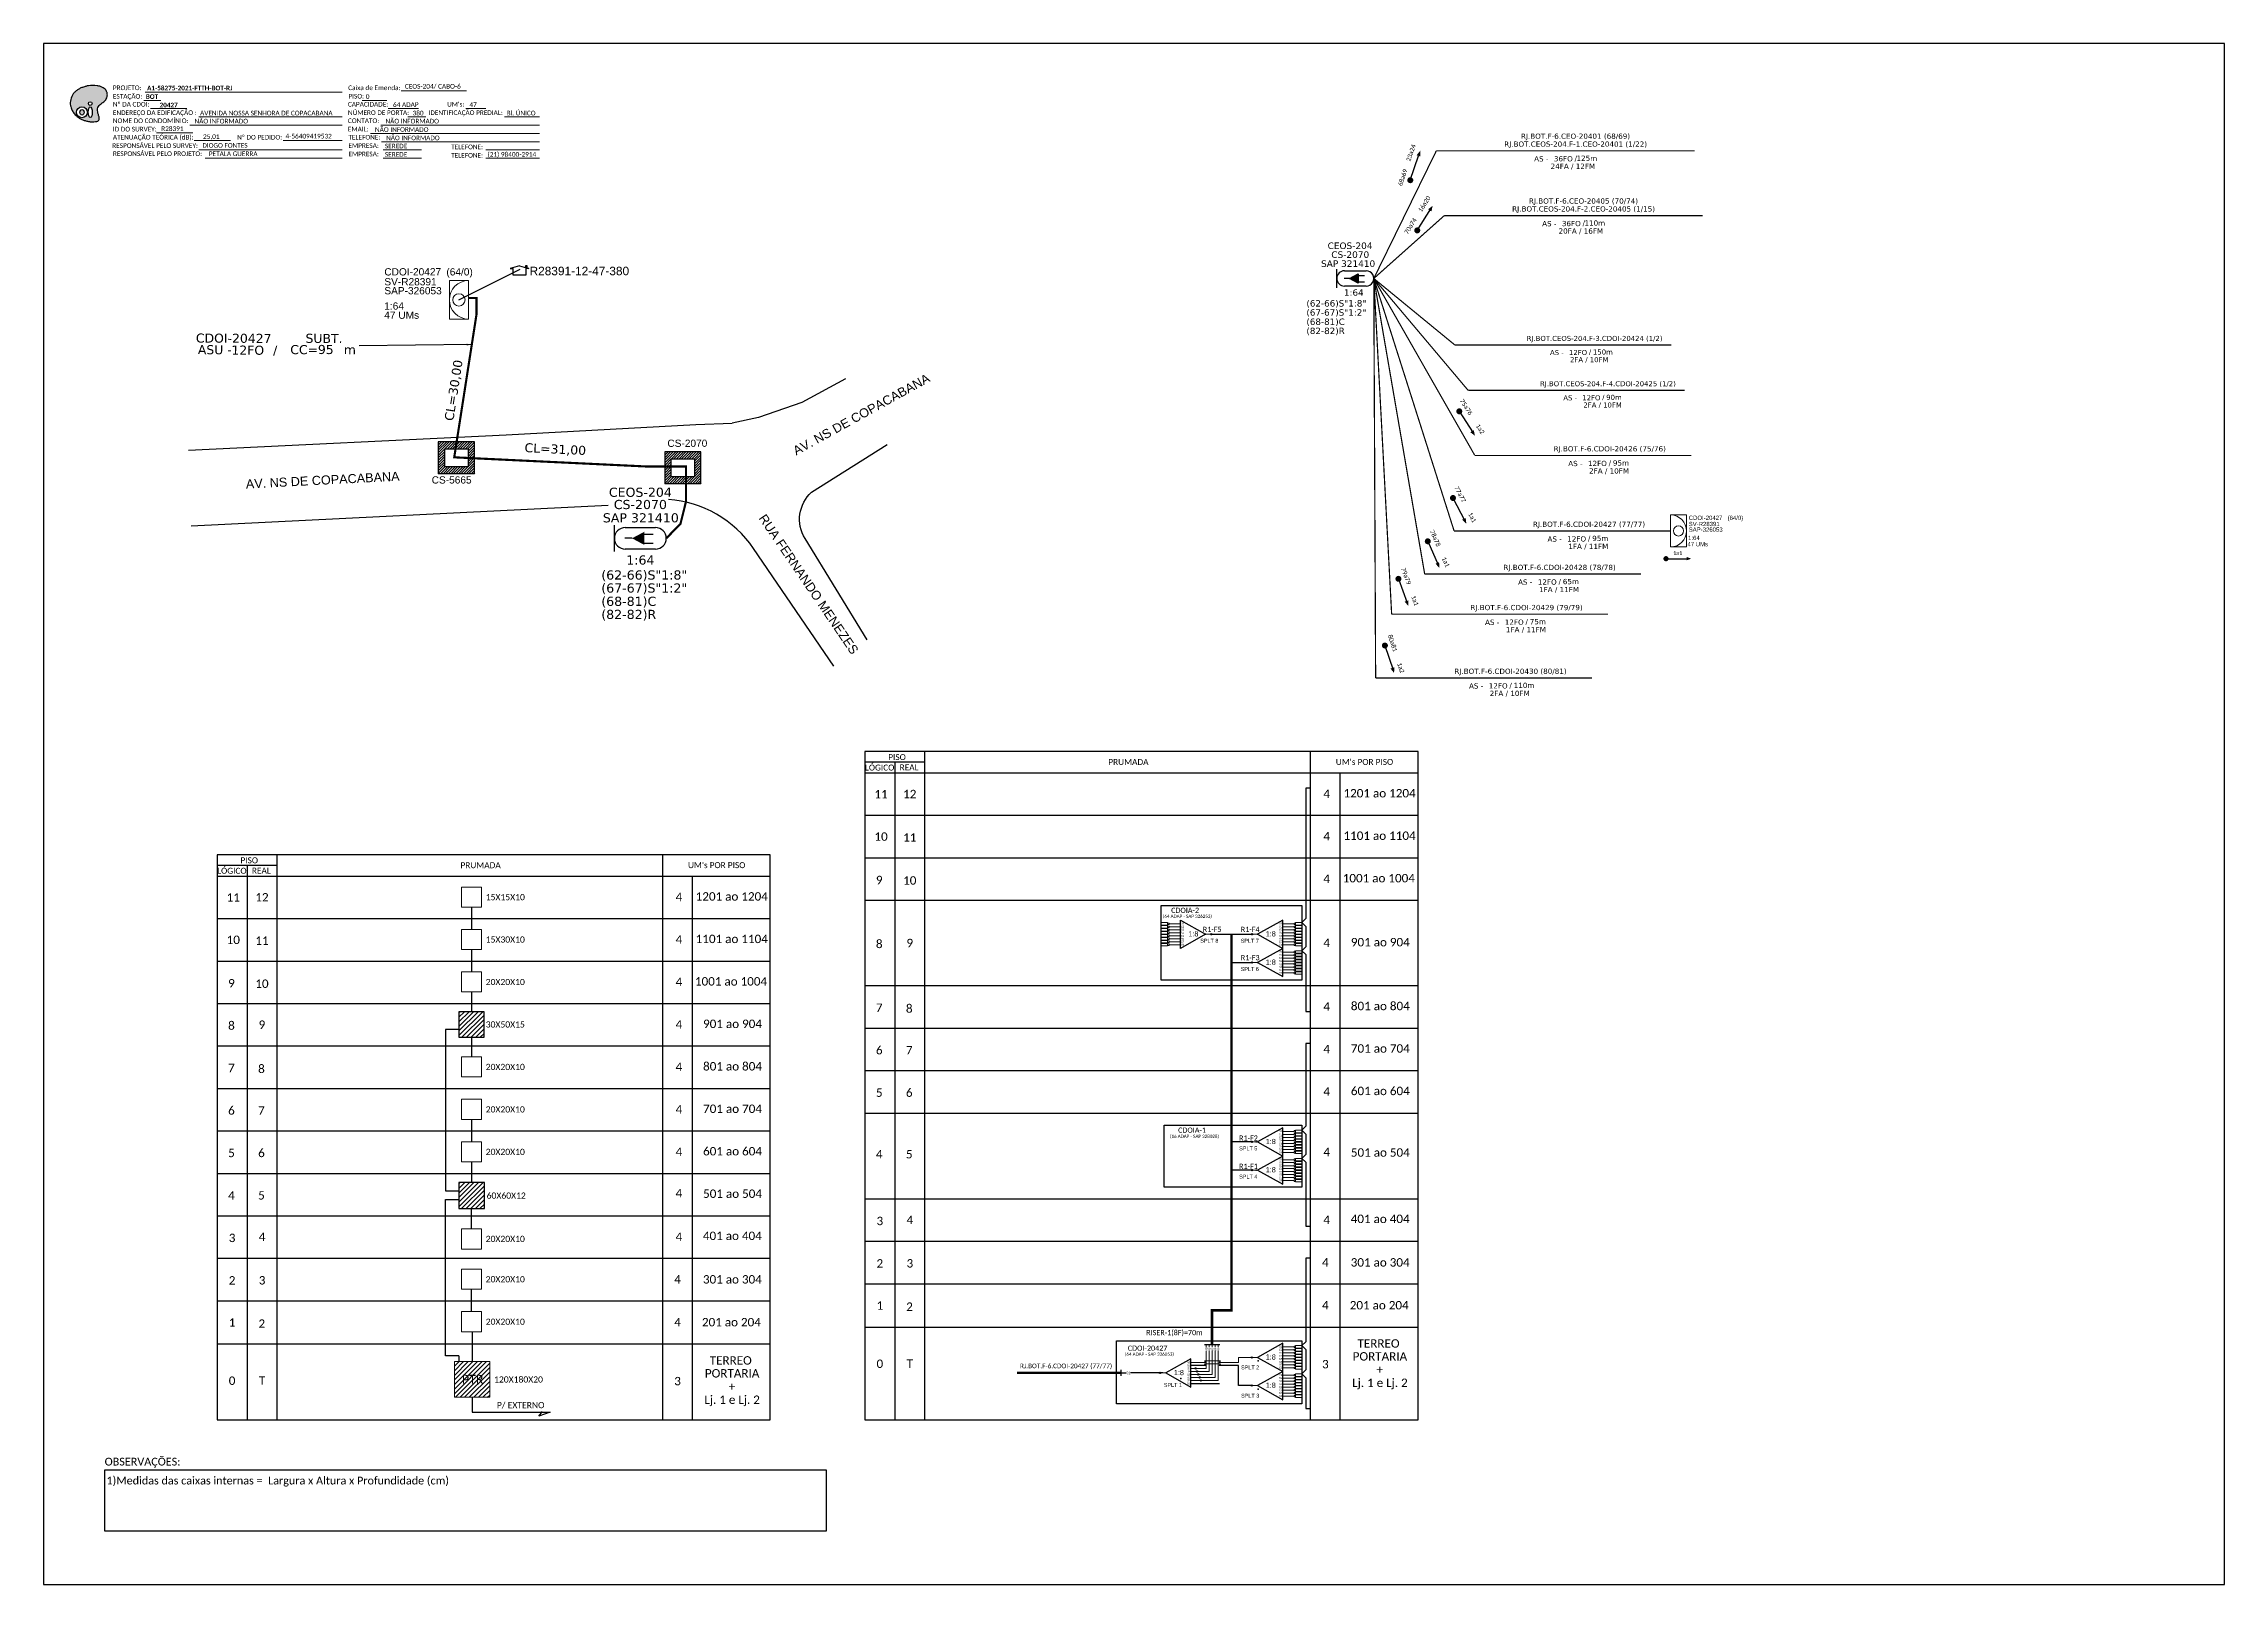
# Paper-space layout 'CDOI-20427' of a CAD drawing. Extents: x 521 to 1362, y -93 to 501.
# The model-space entities are those that its viewports show. They can reach past a viewport. Long polylines and large blocks are cut down to what shows.
import ezdxf
from ezdxf.enums import TextEntityAlignment as Align

# ---------------------------------------------------------------- set-up
doc = ezdxf.new("R2010")
doc.units = 0
for name, color, linetype in [('10.1-Caixas Subterrâneas', 5, 'Continuous'), ('20.4-CEOS', 1, 'Continuous'), ('CABO OPTICO EXISTENTE', 5, 'Continuous'), ('CAP a instalar', 1, 'Continuous'), ('celulas gpon', 7, 'Continuous'), ('label_cabos', 7, 'Continuous'), ('QUADRA', 7, 'Continuous'), ('Segmento de Logradouro Texto', 238, 'Continuous'), ('SETA', 7, 'Continuous'), ('surveys', 7, 'Continuous'), ('surveys legendas', 7, 'Continuous')]:
    doc.layers.add(name, color=color, linetype=linetype)
for name, color, linetype, lineweight in [("20.0-LEGENDA DOS CDO'S", 1, 'Continuous', 0), ('20.1-CDO_INTERIOR', 1, 'Continuous', 0), ('40.1-ETIQUETAS', 1, 'Continuous', 20)]:
    doc.layers.add(name, color=color, linetype=linetype, lineweight=lineweight)
doc.layers.add('DROP DE CLIENTE', color=140, linetype='Continuous', plot=False)
doc.styles.add('ARIAL', font='arial.ttf')
doc.styles.add('DIGICADE', font='arial.ttf')
doc.styles.add('MtXpl_Calibri', font='CALIBRI.TTF')
doc.styles.add('siredit', font='verdana.ttf')
doc.styles.add('WMF-Calibri0', font='CALIBRI.TTF')
doc.styles.add('WMF-Calibri1', font='CALIBRIB.TTF')
doc.linetypes.add('FENCELINE1', pattern='A,0.25,-0.1,[133,ltypeshp.shx,S=0.1,R=0,X=-0.1,Y=0],-0.1,1', length=1.45)
doc.linetypes.add('RESERVA', pattern='A,0.5,-0.15,["RESERVA",Standard,S=0.18,R=0,X=0,Y=-0.1],-1.3', length=1.95)
doc.dimstyles.new('CC', dxfattribs={"dimtxt": 0.8, "dimasz": 2, "dimexe": 0.18, "dimexo": 0.0625, "dimgap": 0.09, "dimtad": 0, "dimdec": 0, "dimrnd": 1, "dimzin": 0, "dimdsep": 46, "dimtxsty": 'siredit', "dimblk": 'NONE', "dimcen": 0, "dimse1": 1, "dimse2": 1, "dimsd1": 1, "dimsd2": 1, "dimclrt": 7, "dimadec": 0, "dimazin": 0, "dimtfac": 1, "dimtdec": 0, "dimtofl": 0, "dimtmove": 0, "dimatfit": 3, "dimfxl": 0, "dimtolj": 1, "dimtzin": 0, "dimarcsym": 0})

# ---------------------------------------------------------------- blocks, each defined once
blk = doc.blocks.new('OI')
h = blk.add_hatch(color=40)
edge = h.paths.add_edge_path()
edge.add_spline(control_points=[(4.35, -0.67), (3.92, -0.99), (3.26, -1.5), (2.81, -2.59), (2.9, -3.5), (3.06, -4.27), (3.31, -4.85), (3.37, -5.39), (3.4, -5.88), (3.2, -6.4), (2.54, -6.61), (1.65, -6.63), (0.55, -6.67), (-0.56, -6.42), (-1.61, -6.14), (-2.77, -5.61), (-3.92, -4.77), (-4.89, -3.7), (-5.34, -2.65), (-5.6, -1.94), (-5.85, -0.96), (-5.71, 0.47), (-5.1, 2.02), (-4.14, 3.02), (-3.3, 3.61), (-2.37, 4.16), (-1.36, 4.44), (-0.56, 4.7), (0.79, 4.85), (2.24, 4.97), (3.79, 4.57), (4.67, 4.21), (5.44, 3.65), (5.76, 2.99), (6.03, 2.21), (6.01, 1.46), (5.72, 0.64), (5.31, 0.08), (4.88, -0.38), (4.51, -0.55), (4.35, -0.67)], knot_values=[0, 0, 0, 0, 1.60434, 2.417191, 3.427595, 4.282808, 4.776746, 5.304182, 5.888771, 6.258406, 6.858137, 7.79129, 8.986195, 10.124242, 11.187857, 12.242908, 13.953784, 15.414161, 16.515391, 17.349188, 17.675853, 19.552021, 21.515531, 22.568638, 23.63245, 24.621084, 25.782718, 26.745347, 27.142653, 29.870543, 31.004649, 31.921532, 32.709589, 33.801391, 34.042471, 35.192333, 35.971461, 36.628871, 37.254359, 37.836911, 37.836911, 37.836911, 37.836911], degree=3, periodic=0)
h.paths.add_polyline_path([(1.13, -0.87, -1), (-0.04, -0.87, -1)], flags=16)
edge = h.paths.add_edge_path(flags=16)
edge.add_ellipse((0.56, -3.59), major_axis=(-0.02, 1.71), ratio=0.361305, start_angle=0, end_angle=360)
h.paths.add_polyline_path([(-0.36, -3.62, -1), (-3.8, -3.62, -1)], flags=16)
edge = h.paths.add_edge_path(flags=0)
edge.add_ellipse((-2.08, -3.62), major_axis=(0, 0.885), ratio=0.758294, start_angle=0, end_angle=360)
at = {"color": 40}
for centre, radius in [((-2.08, -3.62), 1.72), ((0.54, -0.87), 0.587)]:
    blk.add_circle(centre, radius, dxfattribs=at)
blk.add_ellipse((-2.08, -3.62), major_axis=(0, 0.885), ratio=0.758294, start_param=-3.141592653589792, end_param=3.141592653589792, dxfattribs=at)
blk.add_ellipse((0.56, -3.59), major_axis=(-0.02, 1.71), ratio=0.361305, dxfattribs=at)
at = {"color": 40, "start_tangent": (-0.800898, -0.598801), "end_tangent": (-0.800898, -0.598801)}
blk.add_spline([(4.35, -0.67), (3.2, -1.78), (2.9, -2.54), (2.92, -3.55), (3.12, -4.38), (3.28, -4.85), (3.37, -5.37), (3.35, -5.95), (3.2, -6.29), (2.66, -6.55), (1.73, -6.63), (0.54, -6.62), (-0.58, -6.41), (-1.6, -6.11), (-2.56, -5.67), (-3.95, -4.67), (-4.89, -3.56), (-5.37, -2.56), (-5.64, -1.78), (-5.72, -1.46), (-5.63, 0.42), (-4.84, 2.22), (-4.13, 2.99), (-3.27, 3.62), (-2.4, 4.09), (-1.3, 4.47), (-0.37, 4.72), (0.02, 4.77), (2.75, 4.8), (3.85, 4.53), (4.69, 4.16), (5.31, 3.68), (5.85, 2.73), (5.93, 2.5), (5.94, 1.35), (5.67, 0.62), (5.29, 0.08), (4.84, -0.36), (4.35, -0.67)], degree=3, dxfattribs=at)
blk = doc.blocks.new('Inst CDOI-64')
at = {"layer": '20.1-CDO_INTERIOR', "color": 1, "lineweight": 18}
blk.add_lwpolyline([(-2.12, -2.13), (-2.12, 2.12), (0, 2.12), (0.01, -2.13)], close=True, dxfattribs=at)
blk.add_circle((-1.06, 0), 0.68, dxfattribs=at)
blk.add_arc((0.01, 0), 2.13, 90.0276, 270.0276, dxfattribs=at)
at = {"layer": "20.0-LEGENDA DOS CDO'S", "style": 'ARIAL'}
for tag, p, rotation in [('SURVEY', (-9.3, 1.6), 359.9724), ('FID', (-9.3, 2.69), 0.118), ('SAP', (-9.3, 0.61), 359.9724), ('1:XX', (-9.31, -1.08), 359.9724), ('UMS', (-9.31, -2.09), 359.9724)]:
    blk.add_attdef(tag, p, '', height=0.8, rotation=rotation, dxfattribs=at)
at = {"layer": "20.0-LEGENDA DOS CDO'S"}
for tag, p, style, flags in [('ID_ATIVIDADE', (-9.3, 3.78), 'ARIAL', 3), ('FATOR', (-1.5, 3.78), 'ARIAL', 1), ('QTDE', (-9.18, -3.66), 'DIGICADE', 3)]:
    blk.add_attdef(tag, p, '', height=0.8, rotation=0.118, dxfattribs=dict(at, style=style, flags=flags))
at = {"layer": "20.0-LEGENDA DOS CDO'S", "style": 'ARIAL'}
blk.add_attdef('FIBRAS_UTILIZADAS', text='', height=0.8, rotation=359.9724, dxfattribs=at).set_placement((-0.99, 2.69), align=Align.CENTER)
blk = doc.blocks.new('Inst CB DT OCUP CFOA-SM-ASU-120-S-12')
at = {"layer": 'label_cabos', "color": 0, "style": 'siredit'}
for tag, flags, p in [('ID_ATIVIDADE', 3, (1.31, 2.67)), ('FATOR', 1, (11.56, 2.55))]:
    blk.add_attdef(tag, text='', height=1, rotation=359.69, dxfattribs=dict(at, flags=flags)).set_placement(p, align=Align.MIDDLE_CENTER)
for tag, p in [('TIPO_CABO', (1.26, 0)), ('DESTINO_CABO', (3.13, 1.26)), ('CABO', (4.69, -0.05)), ('/', (7.71, -0.05)), ('LANCE', (10.91, 0)), ('TIPO_CABO', (13.11, 1.24)), ('UND', (15.96, 0)), ('FID', (13.15, -1.41))]:
    blk.add_attdef(tag, text='', height=1, rotation=359.69, dxfattribs=at).set_placement(p, align=Align.MIDDLE_CENTER)
blk.add_attdef('QTDE', (12.43, -0.47), '', height=1, rotation=359.69, dxfattribs=at)
blk = doc.blocks.new('_None')
blk = doc.blocks.new('*U83')
at = {"layer": '20.4-CEOS', "color": 7, "style": 'siredit'}
for tag, p in [('FIBRAS_SPLITTER', (0, 0)), ('FIBRAS_TOP_C', (0, -4.13)), ('RESERVA_FINAIS', (0, -5.46))]:
    blk.add_attdef(tag, p, '', height=1.01, dxfattribs=at)
for tag, p, flags in [('ID_ATIVIDADE', (0, -6.77), 3), ('FATOR', (0, -8.09), 1), ('QTDE', (0, -9.4), 1), ('FID', (0, -10.71), 1)]:
    blk.add_attdef(tag, p, '', height=1.01, dxfattribs=dict(at, flags=flags))
blk = doc.blocks.new('*U84')
at = {"layer": '20.4-CEOS', "color": 7, "style": 'siredit'}
blk.add_attdef('FIBRAS_SPLITTER', (0, 0), '', height=1.01, dxfattribs=at)
for tag, p, flags in [('ID_ATIVIDADE', (0, -1.48), 3), ('FATOR', (0, -2.79), 1), ('QTDE', (0, -4.11), 1), ('FID', (0, -5.42), 1)]:
    blk.add_attdef(tag, p, '', height=1.01, dxfattribs=dict(at, flags=flags))
blk = doc.blocks.new('*X85')
at = {"color": 0, "linetype": 'Continuous'}
for p, q in [((-1.25, 0.34099), (-0.49099, 1.1)), ((-1.25, 0.517767), (-0.667767, 1.1)), ((-1.25, 0.694544), (-0.844544, 1.1)), ((-1.25, 0.87132), (-1.02132, 1.1)), ((-1.25, 1.048097), (-1.198097, 1.1)), ((-1.25, 0.164214), (-0.8035, 0.610714)), ((-1.25, -0.012563), (-0.8035, 0.433937)), ((-1.25, -0.18934), (-0.8035, 0.25716)), ((-1.25, -0.366117), (-0.8035, 0.080383)), ((-0.789214, 0.625), (-0.314214, 1.1)), ((-0.612437, 0.625), (-0.137437, 1.1)), ((-0.43566, 0.625), (0.03934, 1.1)), ((-0.258883, 0.625), (0.216117, 1.1)), ((-0.082107, 0.625), (0.392893, 1.1)), ((0.09467, 0.625), (0.56967, 1.1)), ((0.271447, 0.625), (0.746447, 1.1)), ((0.448223, 0.625), (0.923223, 1.1)), ((0.625, 0.625), (1.1, 1.1)), ((0.801777, 0.625), (1.25, 1.073223)), ((0.8035, 0.449947), (1.25, 0.896447)), ((0.8035, 0.27317), (1.25, 0.71967)), ((0.8035, 0.096393), (1.25, 0.542893)), ((0.8035, -0.080383), (1.25, 0.366117)), ((0.8035, -0.25716), (1.25, 0.18934)), ((0.8035, -0.433937), (1.25, 0.012563)), ((-1.25, -0.542893), (-0.8035, -0.096393)), ((-1.25, -0.71967), (-0.8035, -0.27317)), ((-1.25, -0.896447), (-0.8035, -0.449947)), ((-1.25, -1.073223), (-0.801777, -0.625)), ((-1.1, -1.1), (-0.625, -0.625)), ((-0.923223, -1.1), (-0.448223, -0.625)), ((-0.746447, -1.1), (-0.271447, -0.625)), ((-0.56967, -1.1), (-0.09467, -0.625)), ((-0.392893, -1.1), (0.082107, -0.625)), ((-0.216117, -1.1), (0.258883, -0.625)), ((-0.03934, -1.1), (0.43566, -0.625)), ((0.137437, -1.1), (0.612437, -0.625)), ((0.314214, -1.1), (0.789214, -0.625)), ((0.49099, -1.1), (1.25, -0.34099)), ((0.667767, -1.1), (1.25, -0.517767)), ((0.8035, -0.610714), (1.25, -0.164214)), ((0.844544, -1.1), (1.25, -0.694544)), ((1.02132, -1.1), (1.25, -0.87132)), ((1.198097, -1.1), (1.25, -1.048097))]:
    blk.add_line(p, q, dxfattribs=at)
blk = doc.blocks.new('SURVEY_SURVEY')
for p, q in [((0, 0.0000127), (-0.0000126, 0.000009)), ((-0.0000126, 0.000009), (-0.0000086, 0.000009)), ((-0.0000086, 0), (-0.0000086, 0.000009)), ((0.0000086, 0), (-0.0000086, 0)), ((0, 0.0000127), (0.0000126, 0.000009)), ((0.0000084, 0.0000132), (0.0000098, 0.0000132)), ((0.0000084, 0.0000103), (0.0000084, 0.0000132)), ((0.0000126, 0.000009), (0.0000086, 0.000009)), ((0.0000086, 0.000009), (0.0000086, 0)), ((0.0000098, 0.0000132), (0.0000098, 0.0000099))]:
    blk.add_line(p, q)
blk = doc.blocks.new('ETIQUETA_RS5F')
at = {"layer": '40.1-ETIQUETAS', "color": 0, "style": 'siredit'}
blk.add_text('/', height=1.5, dxfattribs=at).set_placement((1.58, -1.95), align=Align.MIDDLE_RIGHT)
for tag, p in [('ETIQUETA_R_SECUNDARIA', (1.21, 2.1)), ('ETIQUETA_R_PRIMARIA', (1.21, 4.1)), ('F_ATIVAS/F_MORTAS', (1.14, -4.24))]:
    blk.add_attdef(tag, text='', height=1.5, dxfattribs=at).set_placement(p, align=Align.MIDDLE_CENTER)
for tag, p in [('TIPO_CABO', (-6.58, -2.12)), ('CAP_CABO', (0.4, -2.09))]:
    blk.add_attdef(tag, text='', height=1.5, dxfattribs=at).set_placement(p, align=Align.MIDDLE_RIGHT)
blk.add_attdef('METROS', text='', height=1.5, dxfattribs=at).set_placement((2.14, -1.95), align=Align.MIDDLE_LEFT)
for tag, p in [('FUSÃO_1', (0.85, -8.39)), ('FUSÃO_2', (0.85, -10.6)), ('FUSÃO_3', (0.85, -12.93)), ('FUSÃO_4', (0.85, -15.14)), ('FUSÃO_5', (0.85, -17.16))]:
    blk.add_attdef(tag, text='', height=1.5, dxfattribs=at).set_placement(p, align=Align.CENTER)
blk = doc.blocks.new('SPLT_1-8_SC-APC')
at = {"color": 1, "lineweight": 0}
blk.add_lwpolyline([(-17.04, -7.55), (-19.26, -7.55)], dxfattribs=at)
at = {"color": 1}
blk.add_lwpolyline([(-7.37, -2.1), (-17.04, -7.55), (-7.37, -13), (-7.37, -2.1)], dxfattribs=at)
at = {"color": 3, "lineweight": 0}
for points in [[(-2.99, -3.51), (-7.37, -3.51)], [(-7.37, -4.66), (-2.99, -4.66)], [(-7.37, -5.82), (-2.99, -5.82)], [(-7.37, -6.97), (-2.99, -6.97)], [(-7.37, -8.12), (-2.99, -8.12)], [(-2.41, -3.02), (-2.41, -4)], [(-2.41, -3.02), (0, -3.02)], [(-2.41, -4), (0, -4)], [(-2.41, -4.17), (-2.41, -5.16)], [(-2.41, -4.17), (0, -4.17)], [(-2.41, -5.16), (0, -5.16)], [(-2.41, -5.32), (-2.41, -6.31)], [(-2.41, -5.32), (0, -5.32)], [(-2.41, -6.31), (0, -6.31)], [(-2.41, -6.48), (-2.41, -7.46)], [(-2.41, -6.48), (0, -6.48)], [(-2.41, -7.46), (0, -7.46)], [(-2.41, -7.63), (-2.41, -8.62)], [(-2.41, -7.63), (0, -7.63)], [(-7.37, -9.28), (-2.99, -9.28)], [(-7.37, -10.43), (-2.99, -10.43)], [(-7.37, -11.58), (-2.99, -11.58)], [(-2.41, -8.62), (0, -8.62)], [(-2.41, -8.78), (-2.41, -9.77)], [(-2.41, -8.78), (0, -8.78)], [(-2.41, -9.77), (0, -9.77)], [(-2.41, -9.94), (-2.41, -10.92)], [(-2.41, -9.94), (0, -9.94)], [(-2.41, -10.92), (0, -10.92)], [(-2.41, -11.09), (-2.41, -12.08)], [(-2.41, -11.09), (0, -11.09)], [(-2.41, -12.08), (0, -12.08)]]:
    blk.add_lwpolyline(points, dxfattribs=at)
for points in [[(-2.99, -3.22), (-2.41, -3.22), (-2.41, -3.8), (-2.99, -3.8)], [(-2.99, -4.38), (-2.41, -4.38), (-2.41, -4.95), (-2.99, -4.95)], [(-2.99, -5.53), (-2.41, -5.53), (-2.41, -6.1), (-2.99, -6.1)], [(-2.99, -6.68), (-2.41, -6.68), (-2.41, -7.26), (-2.99, -7.26)], [(-2.99, -7.84), (-2.41, -7.84), (-2.41, -8.41), (-2.99, -8.41)], [(-2.99, -8.99), (-2.41, -8.99), (-2.41, -9.56), (-2.99, -9.56)], [(-2.99, -10.14), (-2.41, -10.14), (-2.41, -10.72), (-2.99, -10.72)], [(-2.99, -11.3), (-2.41, -11.3), (-2.41, -11.87), (-2.99, -11.87)]]:
    blk.add_lwpolyline(points, close=True, dxfattribs=at)
at = {"color": 1, "style": 'ARIAL'}
for s, height, p in [('1:8', 2, (-13.91, -8.4)), ('S1', 0.75, (-8.74, -3.78)), ('S2', 0.75, (-8.74, -4.97)), ('S3', 0.75, (-8.74, -6.18)), ('S4', 0.75, (-8.74, -7.36)), ('S5', 0.75, (-8.74, -8.57)), ('S6', 0.75, (-8.74, -9.69)), ('S7', 0.75, (-8.74, -10.78)), ('S8', 0.75, (-8.74, -11.9))]:
    blk.add_text(s, height=height, dxfattribs=at).set_placement(p)
blk = doc.blocks.new('SPLITTER_')
blk.add_point((0, 0))
at = {"style": 'ARIAL', "flags": 4}
blk.add_attdef('SPLT', (0, -3.26), '', height=1.5, dxfattribs=at)
blk = doc.blocks.new('SPLT_1-8_SC-APC_ESQ')
at = {"color": 3, "lineweight": 0}
for points in [[(2.41, -3.02), (0, -3.02)], [(2.41, -4), (0, -4)], [(2.41, -4.17), (0, -4.17)], [(2.41, -5.16), (0, -5.16)], [(2.41, -5.32), (0, -5.32)], [(2.41, -6.31), (0, -6.31)], [(2.41, -6.48), (0, -6.48)], [(2.41, -7.46), (0, -7.46)], [(2.41, -7.63), (0, -7.63)], [(2.41, -3.02), (2.41, -4)], [(2.41, -4.17), (2.41, -5.16)], [(2.41, -5.32), (2.41, -6.31)], [(2.41, -6.48), (2.41, -7.46)], [(2.41, -7.63), (2.41, -8.62)], [(2.99, -3.51), (7.37, -3.51)], [(7.37, -4.66), (2.99, -4.66)], [(7.37, -5.82), (2.99, -5.82)], [(7.37, -6.97), (2.99, -6.97)], [(7.37, -8.12), (2.99, -8.12)], [(2.41, -8.62), (0, -8.62)], [(2.41, -8.78), (0, -8.78)], [(2.41, -9.77), (0, -9.77)], [(2.41, -9.94), (0, -9.94)], [(2.41, -10.92), (0, -10.92)], [(2.41, -11.09), (0, -11.09)], [(2.41, -12.08), (0, -12.08)], [(2.41, -8.78), (2.41, -9.77)], [(2.41, -9.94), (2.41, -10.92)], [(2.41, -11.09), (2.41, -12.08)], [(7.37, -9.28), (2.99, -9.28)], [(7.37, -10.43), (2.99, -10.43)], [(7.37, -11.58), (2.99, -11.58)]]:
    blk.add_lwpolyline(points, dxfattribs=at)
for points in [[(2.99, -3.22), (2.41, -3.22), (2.41, -3.8), (2.99, -3.8)], [(2.99, -4.38), (2.41, -4.38), (2.41, -4.95), (2.99, -4.95)], [(2.99, -5.53), (2.41, -5.53), (2.41, -6.1), (2.99, -6.1)], [(2.99, -6.68), (2.41, -6.68), (2.41, -7.26), (2.99, -7.26)], [(2.99, -7.84), (2.41, -7.84), (2.41, -8.41), (2.99, -8.41)], [(2.99, -8.99), (2.41, -8.99), (2.41, -9.56), (2.99, -9.56)], [(2.99, -10.14), (2.41, -10.14), (2.41, -10.72), (2.99, -10.72)], [(2.99, -11.3), (2.41, -11.3), (2.41, -11.87), (2.99, -11.87)]]:
    blk.add_lwpolyline(points, close=True, dxfattribs=at)
at = {"color": 1}
blk.add_lwpolyline([(7.37, -2.1), (17.04, -7.55), (7.37, -13), (7.37, -2.1)], dxfattribs=at)
at = {"color": 1, "lineweight": 0}
blk.add_lwpolyline([(17.04, -7.55), (19.26, -7.55)], dxfattribs=at)
at = {"color": 1, "style": 'ARIAL'}
for s, height, p in [('S5', 0.75, (7.55, -8.57)), ('S3', 0.75, (7.55, -6.18)), ('S4', 0.75, (7.55, -7.36)), ('S2', 0.75, (7.56, -4.97)), ('S1', 0.75, (7.7, -3.78)), ('1:8', 2, (10.45, -8.4)), ('S6', 0.75, (7.55, -9.69)), ('S7', 0.75, (7.55, -10.78)), ('S8', 0.75, (7.55, -11.9))]:
    blk.add_text(s, height=height, dxfattribs=at).set_placement(p)

msp = doc.modelspace()

# ---------------------------------------------------------------- hatches: boundary and pattern name
h = msp.add_hatch(color=3)
h.dxf.hatch_style = 1
edge = h.paths.add_edge_path()
edge.add_arc((446.44, 251.9), 0.256, 0, 360)
h = msp.add_hatch(color=3)
h.dxf.hatch_style = 1
edge = h.paths.add_edge_path()
edge.add_arc((462.15, 251.9), 0.256, 0, 360)
h = msp.add_hatch(color=3)
h.dxf.hatch_style = 1
edge = h.paths.add_edge_path()
edge.add_arc((462.15, 241.01), 0.256, 0, 360)
h = msp.add_hatch()
h.set_pattern_fill('ANSI31', color=1, scale=10, style=0)
h.set_pattern_definition([(45, (-461.9935, -175.6853), (-0.8838835, 0.8838835), [])])
h.paths.add_polyline_path([(166.02, 222.04), (156.34, 222.04), (156.34, 212.22), (166.02, 212.22)])
h.paths.add_polyline_path([(161.51, 212.63), (161.51, 217.78)], flags=16)
h = msp.add_hatch(color=3)
h.dxf.hatch_style = 1
edge = h.paths.add_edge_path()
edge.add_arc((462.15, 171.86), 0.256, 0, 360)
h = msp.add_hatch(color=3)
h.dxf.hatch_style = 1
edge = h.paths.add_edge_path()
edge.add_arc((462.15, 160.96), 0.256, 0, 360)
h = msp.add_hatch()
h.set_pattern_fill('ANSI31', color=1, scale=10, style=0)
h.set_pattern_definition([(45, (-461.8737, -241.4762), (-0.8838835, 0.8838835), [])])
h.paths.add_polyline_path([(166.14, 156.25), (156.23, 156.25), (156.23, 146.2), (166.14, 146.2)])
h.paths.add_polyline_path([(161.63, 146.84), (161.63, 151.99)], flags=16)
h = msp.add_hatch()
h.set_pattern_fill('ANSI31', color=1, scale=10, style=0)
h.set_pattern_definition([(45, (-457.0044, -310.5754), (-0.8838835, 0.8838835), [])])
h.paths.add_polyline_path([(154.62, 73.39), (168.19, 73.39), (168.19, 87.15), (154.62, 87.15)])
h.paths.add_polyline_path([(156.62, 77.74), (166.7, 77.74), (166.7, 82.89), (156.62, 82.89)], flags=24)
h = msp.add_hatch(color=3)
h.dxf.hatch_style = 1
edge = h.paths.add_edge_path()
edge.add_arc((440.45, 84.5), 0.256, 0, 360)
h = msp.add_hatch(color=3)
h.dxf.hatch_style = 1
edge = h.paths.add_edge_path()
edge.add_arc((462.12, 88.78), 0.256, 0, 360)
h = msp.add_hatch(color=3)
h.dxf.hatch_style = 1
edge = h.paths.add_edge_path()
edge.add_arc((426.68, 82.77), 0.256, 0, 360)
h = msp.add_hatch(color=3)
h.dxf.hatch_style = 1
edge = h.paths.add_edge_path()
edge.add_arc((440.95, 83.34), 0.256, 0, 360)
h = msp.add_hatch(color=3)
h.dxf.hatch_style = 1
edge = h.paths.add_edge_path()
edge.add_arc((441.45, 82.19), 0.256, 0, 360)
h = msp.add_hatch(color=3)
h.dxf.hatch_style = 1
edge = h.paths.add_edge_path()
edge.add_arc((441.95, 81.04), 0.256, 0, 360)
h = msp.add_hatch(color=3)
h.dxf.hatch_style = 1
edge = h.paths.add_edge_path()
edge.add_arc((442.45, 79.88), 0.256, 0, 360)
h = msp.add_hatch(color=3)
h.dxf.hatch_style = 1
edge = h.paths.add_edge_path()
edge.add_arc((462.12, 77.88), 0.256, 0, 360)
at = {"layer": 'DROP DE CLIENTE'}
h = msp.add_hatch(color=5, dxfattribs=at)
h.dxf.hatch_style = 1
h.paths.add_polyline_path([(503.15, 506.55), (499.72, 504.73), (503.15, 502.9)])

# ---------------------------------------------------------------- linework, layer by layer
for p, q in [((837.17, 595.26), (-3.83, 595.26)), ((-3.83, 595.26), (-3.83, 1.26)), ((837.17, 1.26), (837.17, 595.26)), ((-3.83, 1.26), (837.17, 1.26))]:
    msp.add_line(p, q)
at = {"color": 0, "linetype": 'Continuous'}
for p, q in [((150.87, 439.07, 0.42), (150.87, 439.07, 0.42)), ((238.2, 435.21, 0.42), (238.2, 435.21, 0.42))]:
    msp.add_line(p, q, dxfattribs=at)
at = {"color": 3}
for p, q in [((161.18, 106.43), (161.18, 115.04)), ((427.8, 82.77), (415.36, 82.77))]:
    msp.add_line(p, q, dxfattribs=at)
at = {"color": 7, "lineweight": 0}
for points in [[(34.76, 573.3), (41.31, 573.3)], [(35.28, 576.58), (111.25, 576.58)], [(119.05, 573.34), (128.53, 573.34)], [(134.09, 577.07), (159.22, 577.07)], [(37.42, 570.23), (51.37, 570.23)], [(52.58, 563.88), (111.25, 563.88)], [(55.99, 566.99), (111.25, 566.99)], [(126.21, 563.88), (187.44, 563.88)], [(129.1, 570.23), (140.71, 570.23)], [(136.68, 566.99), (143.62, 566.99)], [(159.04, 570.23), (166.7, 570.23)], [(173.85, 566.99), (187.41, 566.99)], [(39.74, 560.82), (53.69, 560.82)], [(54.28, 557.85), (68.22, 557.85)], [(88.51, 557.85), (111.27, 557.85)], [(122.17, 560.64), (187.44, 560.64)], [(126.46, 557.41), (187.44, 557.41)], [(55.99, 554.29), (111.25, 554.29)], [(58.48, 551.06), (111.25, 551.06)], [(127.07, 554.29), (141.86, 554.29)], [(127.07, 551.06), (141.86, 551.06)], [(166.67, 554.29), (187.44, 554.29)], [(166.67, 551.06), (187.44, 551.06)], [(444.39, 86.8), (438.58, 86.8)], [(440.45, 84.5), (438.58, 84.5)], [(444.39, 86.8), (443.83, 87.43), (444.8, 87.43)], [(444.39, 85.65), (443.83, 86.27), (444.8, 86.27)], [(449.46, 86.8), (450.02, 87.43), (444.8, 87.43)], [(449.46, 85.65), (450.02, 86.27), (444.8, 86.27)], [(462.12, 88.78), (456.94, 88.78), (456.94, 86.8), (449.46, 86.8)], [(438.58, 83.34), (440.95, 83.34)], [(438.58, 82.19), (441.45, 82.19)], [(438.58, 81.04), (441.95, 81.04)], [(438.58, 79.88), (442.45, 79.88)]]:
    msp.add_lwpolyline(points, dxfattribs=at)
for points, const_width in [([(523.04, 542.06, 1), (523.4, 543.15, 1)], 1.15), ([(525.6, 522.76, 1), (526.21, 523.73, 1)], 1.15), ([(541.8, 453.99, 1), (542.42, 453.02, 1)], 1.15), ([(539.4, 420.61, 1), (539.94, 419.59, 1)], 1.15), ([(529.73, 403.91, 1), (530.19, 402.86, 1)], 1.15), ([(621.33, 396.69, 1), (622.33, 396.69, 1)], 1), ([(518.45, 389.47, 1), (518.85, 388.39, 1)], 1.15), ([(513.25, 363.75, 1), (513.61, 362.66, 1)], 1.15)]:
    msp.add_lwpolyline(points, format="xyb", close=True, dxfattribs=dict(const_width=const_width))
at = {"color": 0}
for points in [[(526.19, 322.35), (312.88, 322.35)], [(336.02, 318.23), (312.88, 318.23)], [(276.37, 282.55), (63.06, 282.55)], [(86.2, 278.44), (63.06, 278.44)]]:
    msp.add_lwpolyline(points, dxfattribs=at)
for points in [[(312.88, 322.35), (312.88, 64.63), (526.19, 64.63), (526.19, 322.35)], [(336.02, 64.63), (336.02, 322.35)], [(484.6, 322.35), (484.6, 64.63)], [(312.88, 314.12), (526.19, 314.12)], [(324.45, 318.23), (324.45, 64.63)], [(496.17, 64.63), (496.17, 314.12)], [(312.88, 297.75), (526.19, 297.75)], [(63.06, 282.55), (63.06, 64.63), (276.37, 64.63), (276.37, 282.55)], [(74.63, 278.44), (74.63, 64.63)], [(86.2, 64.63), (86.2, 282.55)], [(234.78, 282.55), (234.78, 64.63)], [(312.88, 281.38), (526.19, 281.38)], [(63.06, 274.33), (276.37, 274.33)], [(246.35, 64.63), (246.35, 274.33)], [(312.88, 265.01), (526.19, 265.01)], [(63.06, 257.95), (276.37, 257.95)], [(63.06, 241.58), (276.37, 241.58)], [(312.88, 232.09), (526.19, 232.09)], [(63.06, 225.21), (276.37, 225.21)], [(312.88, 215.72), (526.19, 215.72)], [(63.06, 208.84), (276.37, 208.84)], [(312.88, 199.34), (526.19, 199.34)], [(63.06, 192.47), (276.37, 192.47)], [(312.88, 182.97), (526.19, 182.97)], [(63.06, 176.09), (276.37, 176.09)], [(63.06, 159.72), (276.37, 159.72)], [(63.06, 143.35), (276.37, 143.35)], [(312.88, 149.88), (526.19, 149.88)], [(63.06, 126.98), (276.37, 126.98)], [(312.88, 133.51), (526.19, 133.51)], [(63.06, 110.61), (276.37, 110.61)], [(312.88, 117.14), (526.19, 117.14)], [(63.06, 93.93), (276.37, 93.93)], [(312.88, 100.46), (526.19, 100.46)]]:
    msp.add_lwpolyline(points)
at = {"color": 3}
for points in [[(484.61, 308.19), (482.96, 308.19), (482.95, 257.94), (481.38, 256.43), (482.95, 254.93), (482.95, 247.04), (481.38, 245.54), (482.95, 244.03), (482.95, 222.14), (484.6, 222.14)], [(161.18, 262.34), (161.18, 253.78)], [(161.18, 246.01), (161.18, 237.41)], [(161.18, 229.64), (161.18, 222.08)], [(156.34, 215.13), (151.11, 215.13), (151.11, 153.01), (156.23, 153.01)], [(161.18, 212.22), (161.18, 204.66)], [(484.61, 209.78), (482.96, 209.78), (482.95, 177.89), (481.38, 176.38), (482.95, 174.88), (482.95, 166.99), (481.38, 165.49), (482.95, 163.98), (482.95, 139.38), (484.6, 139.38)], [(161.18, 180.52), (161.18, 171.92)], [(161.18, 164.15), (161.18, 156.25)], [(156.34, 89.35), (151.11, 89.35), (151.11, 149.6), (156.23, 149.6)], [(161.18, 138.3), (161.18, 146.2)], [(484.6, 127.02), (482.95, 127.02), (482.95, 94.82), (481.39, 93.31), (482.95, 91.8), (482.95, 83.92), (481.38, 82.41), (482.95, 80.9), (482.95, 73.02), (482.95, 73.02), (482.95, 73.02), (482.95, 69.01), (482.95, 69.01), (482.95, 69.01), (482.95, 69.01), (484.6, 69.01)], [(161.4, 98.66), (161.4, 87.15)], [(156.34, 89.35), (156.34, 87.15)], [(411.75, 82.77), (413.48, 82.77)]]:
    msp.add_lwpolyline(points, dxfattribs=at)
at = {"lineweight": 0}
for points in [[(165.01, 270.11), (157.35, 270.11), (157.35, 262.34), (165.01, 262.34)], [(165.01, 253.78), (157.35, 253.78), (157.35, 246.01), (165.01, 246.01)], [(165.01, 237.41), (157.35, 237.41), (157.35, 229.64), (165.01, 229.64)], [(165.01, 204.66), (157.35, 204.66), (157.35, 196.9), (165.01, 196.9)], [(165.01, 188.29), (157.35, 188.29), (157.35, 180.52), (165.01, 180.52)], [(165.01, 171.92), (157.35, 171.92), (157.35, 164.15), (165.01, 164.15)], [(165.01, 130.53), (157.35, 130.53), (157.35, 138.3), (165.01, 138.3)], [(165.01, 122.81), (157.35, 122.81), (157.35, 115.04), (165.01, 115.04)], [(165.01, 106.43), (157.35, 106.43), (157.35, 98.66), (165.01, 98.66)]]:
    msp.add_lwpolyline(points, close=True, dxfattribs=at)
at = {"color": 1}
for points in [[(427.18, 262.96), (481.41, 262.96), (481.41, 234.14), (427.18, 234.14)], [(166.02, 222.04), (156.34, 222.04), (156.34, 212.22), (166.02, 212.22)], [(428.25, 178.28), (481.38, 178.28), (481.38, 154.39), (428.25, 154.39)], [(166.14, 156.25), (156.23, 156.25), (156.23, 146.2), (166.14, 146.2)], [(409.91, 95.11), (481.38, 95.11), (481.38, 70.85), (409.91, 70.85)]]:
    msp.add_lwpolyline(points, close=True, dxfattribs=at)
at = {"color": 5, "const_width": 1}
msp.add_lwpolyline([(454.28, 251.9), (454.28, 106.94), (446.77, 106.94), (446.77, 93.79)], dxfattribs=at)
at = {"color": 5}
for points in [[(446.44, 251.9), (462.12, 251.9)], [(454.28, 241.01), (462.12, 241.01)], [(462.12, 171.86), (454.28, 171.86)], [(462.12, 160.96), (454.28, 160.96)], [(443.81, 93.79), (449.73, 93.79)]]:
    msp.add_lwpolyline(points, dxfattribs=at)
at = {"color": 5, "lineweight": 0}
for points in [[(444.46, 93.79), (444.46, 92.63)], [(445.62, 93.79), (445.62, 92.67)], [(446.78, 93.95), (446.78, 92.66)], [(447.93, 93.79), (447.93, 92.67)], [(449.09, 93.79), (449.09, 92.67)], [(444.46, 91.21), (444.46, 84.5), (440.69, 84.5)], [(441.19, 83.34), (445.62, 83.34), (445.62, 91.24)], [(441.69, 82.19), (446.77, 82.19), (446.77, 91.24)], [(442.19, 81.04), (447.93, 81.04), (447.93, 91.24)], [(442.69, 79.88), (449.09, 79.88), (449.09, 91.24)]]:
    msp.add_lwpolyline(points, dxfattribs=at)
at = {"color": 1, "lineweight": 0}
msp.add_lwpolyline([(154.62, 87.15), (168.19, 87.15), (168.19, 73.39), (154.62, 73.39)], close=True, dxfattribs=at)
at = {"color": 1}
for points in [[(438.58, 88.21), (428.91, 82.77), (438.58, 77.32), (438.58, 88.21)], [(411.75, 81.6), (411.75, 83.96)], [(161.4, 73.39), (161.4, 67.69), (191.54, 67.69)], [(187.13, 66.1), (188.53, 67.93)], [(191.54, 67.69), (187.13, 66.1)]]:
    msp.add_lwpolyline(points, dxfattribs=at)
at = {"color": 7}
for points in [[(444.39, 85.65), (438.58, 85.65)], [(462.12, 77.88), (456.94, 77.88), (456.94, 85.65), (449.46, 85.65)]]:
    msp.add_lwpolyline(points, dxfattribs=at)
at = {"color": 1, "const_width": 1}
msp.add_lwpolyline([(371.52, 82.81), (411.75, 82.81)], dxfattribs=at)
at = {"color": 1, "lineweight": 0}
msp.add_lwpolyline([(428.91, 82.77), (426.68, 82.77)], dxfattribs=at)
at = {"color": 8, "linetype": 'RESERVA', "ltscale": 4}
msp.add_lwpolyline([(438.58, 78.73), (449.68, 78.73)], dxfattribs=at)
at = {"color": 0}
msp.add_lwpolyline([(19.73, 45.46), (297.98, 45.46), (297.98, 21.75), (19.73, 21.75)], close=True, dxfattribs=at)
at = {"color": 3}
for centre, radius in [((446.44, 251.9), 0.256), ((462.15, 251.9), 0.256), ((462.15, 241.01), 0.256), ((462.15, 171.86), 0.256), ((462.15, 160.96), 0.256), ((440.45, 84.5), 0.256), ((462.12, 88.78), 0.256), ((426.68, 82.77), 0.256), ((440.95, 83.34), 0.256), ((440.95, 83.34), 0.242), ((441.45, 82.19), 0.256), ((441.45, 82.19), 0.242), ((441.95, 81.04), 0.256), ((441.95, 81.04), 0.242), ((442.45, 79.88), 0.256), ((442.45, 79.88), 0.242), ((462.12, 77.88), 0.256)]:
    msp.add_circle(centre, radius, dxfattribs=at)
at = {"layer": '10.1-Caixas Subterrâneas', "color": 30}
for p, q in [((148.37, 441.72, 0.42), (148.37, 429.44, 0.42)), ((162.33, 441.72, 0.42), (148.37, 441.72, 0.42)), ((150.87, 432.09, 0.42), (150.87, 439.07, 0.42)), ((150.87, 439.07, 0.42), (159.84, 439.07, 0.42)), ((159.84, 439.07, 0.42), (159.84, 432.09, 0.42)), ((162.33, 429.44, 0.42), (162.33, 441.72, 0.42)), ((235.7, 437.86, 0.42), (235.7, 425.58, 0.42)), ((249.66, 437.86, 0.42), (235.7, 437.86, 0.42)), ((249.66, 425.58, 0.42), (249.66, 437.86, 0.42)), ((162.33, 429.44, 0.42), (148.37, 429.44, 0.42)), ((159.84, 432.09, 0.42), (150.87, 432.09, 0.42)), ((238.2, 428.23, 0.42), (238.2, 435.21, 0.42)), ((238.2, 435.21, 0.42), (247.17, 435.21, 0.42)), ((247.17, 435.21, 0.42), (247.17, 428.23, 0.42)), ((249.66, 425.58, 0.42), (235.7, 425.58, 0.42)), ((247.17, 428.23, 0.42), (238.2, 428.23, 0.42))]:
    msp.add_line(p, q, dxfattribs=at)
at = {"layer": '20.1-CDO_INTERIOR', "color": 1, "lineweight": 18}
msp.add_lwpolyline([(629.71, 401.22), (629.71, 413.54), (623.55, 413.54), (623.55, 401.22)], close=True, dxfattribs=at)
msp.add_circle((626.63, 407.38), 1.97, dxfattribs=at)
msp.add_arc((623.55, 407.38), 6.16, 270, 90, dxfattribs=at)
at = {"layer": '20.4-CEOS', "color": 5}
for p, q in [((494.89, 501.15), (494.89, 508.31)), ((499.72, 504.73), (497.72, 504.73)), ((497.85, 507.7), (506.18, 507.7)), ((499.72, 504.73), (499.72, 504.73)), ((503, 505.91), (505.53, 505.91)), ((506.18, 501.76), (497.85, 501.76)), ((503, 503.44), (505.53, 503.44)), ((220.46, 408.7, 0.42), (232.13, 408.7, 0.42)), ((232.13, 400.38, 0.42), (220.46, 400.38, 0.42))]:
    msp.add_line(p, q, dxfattribs=at)
at = {"layer": '20.4-CEOS', "color": 5, "elevation": 0.42}
for points in [[(216.3, 399.52), (216.3, 409.55)], [(223.08, 404.54), (220.27, 404.54)], [(227.68, 406.19), (231.22, 406.19)], [(227.68, 402.73), (231.22, 402.73)]]:
    msp.add_lwpolyline(points, dxfattribs=at)
msp.add_lwpolyline([(223.08, 404.54, 0, 5.14, 0), (227.89, 404.54, 5.14, 5.14, 0)], format="xyseb", dxfattribs=at)
at = {"layer": '20.4-CEOS', "color": 5}
for centre, start, end in [((220.46, 404.54, 0.42), 90, 270), ((232.13, 404.54, 0.42), 270, 90)]:
    msp.add_arc(centre, 4.16, start, end, dxfattribs=at)
for centre, start_param, end_param in [((497.85, 504.73), -0.785398, 2.356194), ((506.18, 504.73), 2.356194, 5.497787)]:
    msp.add_ellipse(centre, major_axis=(-2.1, 2.1), ratio=1, start_param=start_param, end_param=end_param, dxfattribs=at)
at = {"layer": 'CAP a instalar', "color": 7, "linetype": 'FENCELINE1', "ltscale": 12, "const_width": 0.461}
for points in [[(533.26, 553.94), (509.14, 504.72)], [(533.26, 553.94), (632.9, 553.94)], [(536.33, 528.96), (509.14, 504.72)], [(536.33, 528.96), (635.97, 528.96)], [(509.85, 350.72), (509.14, 504.72)], [(516.03, 375.28), (509.14, 504.72)], [(528.77, 390.75), (509.14, 504.72)], [(548.11, 436.48), (509.14, 504.72)], [(548.11, 436.48), (631.54, 436.48)], [(528.77, 390.75), (612.2, 390.75)], [(516.03, 375.28), (599.46, 375.28)], [(509.85, 350.72), (593.27, 350.72)]]:
    msp.add_lwpolyline(points, dxfattribs=at)
at = {"layer": 'CAP a instalar', "color": 8, "linetype": 'FENCELINE1', "ltscale": 12, "const_width": 0.461}
for points in [[(545.54, 461.57), (509.14, 504.72)], [(509.14, 504.72), (540.45, 479.04)], [(540.45, 479.04), (623.84, 479.04)], [(545.54, 461.57), (628.97, 461.57)]]:
    msp.add_lwpolyline(points, dxfattribs=at)
at = {"layer": 'CAP a instalar', "linetype": 'FENCELINE1', "ltscale": 12, "const_width": 0.461}
for points in [[(540.12, 407.38), (509.14, 504.72)], [(540.12, 407.38), (623.55, 407.38)]]:
    msp.add_lwpolyline(points, dxfattribs=at)
at = {"layer": 'CAP a instalar', "linetype": 'FENCELINE1', "ltscale": 8, "const_width": 0.827, "elevation": 0.42}
msp.add_lwpolyline([(236.31, 404.55), (241.78, 410.17), (243.93, 418.85), (243.93, 424.36), (243.93, 432.21), (243.93, 432.21), (229.11, 432.21), (154.52, 435.77), (163.13, 491.02), (163.13, 497.16), (160.06, 497.16)], dxfattribs=at)
at = {"layer": 'DROP DE CLIENTE', "elevation": 0.42}
msp.add_lwpolyline([(156.23, 496.43), (180, 508.28)], dxfattribs=at)
at = {"layer": 'DROP DE CLIENTE', "color": 5}
msp.add_lwpolyline([(503.15, 506.55), (503.15, 502.9), (499.72, 504.73), (503.15, 506.55)], dxfattribs=at)
at = {"layer": 'QUADRA', "ltscale": 5e-05}
for points in [[(305.43, 466), (288.51, 456.89), (271.88, 451.13), (261.64, 448.95)], [(52.05, 438.58), (174.52, 444.46), (247.65, 448.37), (261.64, 448.95)], [(213.94, 417.19), (53.03, 409.19)]]:
    msp.add_lwpolyline(points, dxfattribs=at)
for points in [[(313.76, 365.45), (289.79, 404.43, -0.361157), (292.35, 422.35), (321.49, 440.69)], [(300.96, 355.23), (269.96, 400.6, 0.228166), (237.11, 419.52)]]:
    msp.add_lwpolyline(points, format="xyb", dxfattribs=at)
at = {"layer": 'SETA'}
for points in [[(523.22, 542.61), (526.37, 551.98)], [(525.91, 523.24), (531.15, 531.62)], [(542.11, 453.5), (547.44, 445.18)], [(539.67, 420.1), (544.23, 411.33)], [(529.96, 403.38), (533.93, 394.33)], [(621.83, 396.69), (630.43, 396.69)], [(518.65, 388.93), (522.03, 379.64)], [(513.43, 363.2), (516.55, 353.82)]]:
    msp.add_lwpolyline(points, dxfattribs=at)
for points in [[(525.64, 552.22), (527.04, 553.98), (527.09, 551.74)], [(530.07, 531.37), (531.84, 532.75), (531.37, 530.55)], [(547.67, 446.27), (548.17, 444.08), (546.38, 445.44)], [(544.56, 412.39), (544.86, 410.17), (543.2, 411.68)], [(534.32, 395.37), (534.47, 393.13), (532.92, 394.75)], [(629.74, 397.37), (631.57, 396.7), (629.74, 396.03)], [(522.5, 380.65), (522.5, 378.41), (521.05, 380.12)], [(517.04, 354.82), (516.98, 352.58), (515.59, 354.34)]]:
    msp.add_solid(points, dxfattribs=at)

# ---------------------------------------------------------------- block references
at = {"color": 7, "xscale": 1.213923925163967, "yscale": 1.213923925163967, "zscale": 1.213923925163967, "rotation": 0.1532896023949059}
msp.add_blockref('OI', (13.47, 573.2), dxfattribs=at)
at = {"color": 0, "lineweight": 0, "xscale": 3.491390751535354, "yscale": 3.491390751535354, "zscale": 3.491390751535354}
msp.add_blockref('Inst CDOI-64', (160.04, 496.48, 0.42), dxfattribs=at).add_auto_attribs({'FIBRAS_UTILIZADAS': '(64/0)', 'SURVEY': 'SV-R28391', 'SAP': 'SAP-326053', '1:XX': '1:64', 'UMS': '47 UMs', 'FID': 'CDOI-20427'})
msp.add_blockref('SPLT_1-8_SC-APC_ESQ', (427.18, 259.45))
at = {"color": 3}
for p in [(481.38, 259.45), (481.38, 248.55), (481.38, 179.4), (481.38, 168.5), (481.38, 96.33), (481.38, 85.43)]:
    msp.add_blockref('SPLT_1-8_SC-APC', p, dxfattribs=at)
ref = msp.add_blockref('SPLITTER_', (444.21, 251.91))
ref.add_attrib('SPLT', 'SPLT 8', (442.23, 248.65), dxfattribs={"height": 1.5, "style": 'ARIAL'})
ref = msp.add_blockref('SPLITTER_', (464.35, 251.91), dxfattribs=dict(xscale=-1))
ref.add_attrib('SPLT', 'SPLT 7', (457.82, 248.65), dxfattribs={"height": 1.5, "style": 'ARIAL'})
ref = msp.add_blockref('SPLITTER_', (464.35, 241.02), dxfattribs=dict(xscale=-1))
ref.add_attrib('SPLT', 'SPLT 6', (457.82, 237.75), dxfattribs={"height": 1.5, "style": 'ARIAL'})
ref = msp.add_blockref('SPLITTER_', (463.77, 171.86), dxfattribs=dict(xscale=-1))
ref.add_attrib('SPLT', 'SPLT 5', (457.23, 168.59), dxfattribs={"height": 1.5, "style": 'ARIAL'})
ref = msp.add_blockref('SPLITTER_', (463.77, 160.96), dxfattribs=dict(xscale=-1))
ref.add_attrib('SPLT', 'SPLT 4', (457.23, 157.7), dxfattribs={"height": 1.5, "style": 'ARIAL'})
ref = msp.add_blockref('SPLITTER_', (464.51, 87.4), dxfattribs=dict(xscale=-1))
ref.add_attrib('SPLT', 'SPLT 2', (457.98, 84.14), dxfattribs={"height": 1.5, "style": 'ARIAL'})
ref = msp.add_blockref('SPLITTER_', (434.69, 80.64), dxfattribs=dict(xscale=-1))
ref.add_attrib('SPLT', 'SPLT 1', (428.16, 77.38), dxfattribs={"height": 1.5, "style": 'ARIAL'})
ref = msp.add_blockref('SPLITTER_', (464.51, 76.5), dxfattribs=dict(xscale=-1))
ref.add_attrib('SPLT', 'SPLT 3', (457.98, 73.24), dxfattribs={"height": 1.5, "style": 'ARIAL'})
at = {"layer": '10.1-Caixas Subterrâneas', "color": 30, "xscale": 5.582516547890439, "yscale": 5.582516547890439, "zscale": 11.16503309578088, "rotation": 180.000000000063}
for p in [(155.35, 435.58, 0.42), (242.68, 431.72, 0.42)]:
    msp.add_blockref('*X85', p, dxfattribs=at)
at = {"layer": '20.4-CEOS', "color": 5, "lineweight": 0}
ref = msp.add_blockref('*U83', (483.16, 493.9, 0.29), dxfattribs=dict(at, xscale=2.437584808631023, yscale=2.437584808631023, zscale=2.437584808631023))
ref.add_attrib('FIBRAS_SPLITTER', '(62-66)S"1:8"', (483.16, 493.9, 0.29), dxfattribs={"color": 5, "height": 2.4612, "style": 'siredit'})
ref.add_attrib('FIBRAS_TOP_C', '(68-81)C', (483.16, 486.81, 0.29), dxfattribs={"color": 5, "height": 2.461, "style": 'siredit'})
ref.add_attrib('RESERVA_FINAIS', '(82-82)R', (483.16, 483.29, 0.29), dxfattribs={"color": 5, "height": 2.461, "style": 'siredit'})
ref = msp.add_blockref('*U84', (483.16, 490.39, 0.29), dxfattribs=dict(at, xscale=2.437584808631023, yscale=2.437584808631023, zscale=2.437584808631023))
ref.add_attrib('FIBRAS_SPLITTER', '(67-67)S"1:2"', (483.16, 490.39, 0.29), dxfattribs={"color": 5, "height": 2.4612, "style": 'siredit'})
ref = msp.add_blockref('*U83', (211.24, 388.65, 0.42), dxfattribs=dict(at, xscale=3.491390751535354, yscale=3.491390751535354, zscale=3.491390751535354))
ref.add_attrib('FIBRAS_SPLITTER', '(62-66)S"1:8"', (211.24, 388.65, 0.42), dxfattribs={"color": 5, "height": 3.5252, "style": 'siredit'})
ref.add_attrib('FIBRAS_TOP_C', '(68-81)C', (211.24, 378.5, 0.42), dxfattribs={"color": 5, "height": 3.525, "style": 'siredit'})
ref.add_attrib('RESERVA_FINAIS', '(82-82)R', (211.24, 373.45, 0.42), dxfattribs={"color": 5, "height": 3.525, "style": 'siredit'})
ref = msp.add_blockref('*U84', (211.24, 383.62, 0.42), dxfattribs=dict(at, xscale=3.491390751535354, yscale=3.491390751535354, zscale=3.491390751535354))
ref.add_attrib('FIBRAS_SPLITTER', '(67-67)S"1:2"', (211.24, 383.62, 0.42), dxfattribs={"color": 5, "height": 3.5252, "style": 'siredit'})
at = {"layer": 'CAP a instalar', "color": 7, "linetype": 'FENCELINE1', "ltscale": 7}
ref = msp.add_blockref('ETIQUETA_RS5F', (585.39, 553.69), dxfattribs=dict(at, xscale=1.343316955964207, yscale=1.343316955964207, zscale=1.343316955964207))
ref.add_attrib('ETIQUETA_R_PRIMARIA', 'RJ.BOT.F-6.CEO-20401 (68/69)', dxfattribs={"layer": '40.1-ETIQUETAS', "color": 0, "height": 2.015, "style": 'siredit'}).set_placement((586.93, 559.57), align=Align.MIDDLE_CENTER)
ref.add_attrib('ETIQUETA_R_SECUNDARIA', 'RJ.BOT.CEOS-204.F-1.CEO-20401 (1/22)', dxfattribs={"layer": '40.1-ETIQUETAS', "color": 0, "height": 2.015, "style": 'siredit'}).set_placement((586.98, 556.52), align=Align.MIDDLE_CENTER)
ref.add_attrib('TIPO_CABO', 'AS -', dxfattribs={"layer": '40.1-ETIQUETAS', "color": 0, "height": 2.015, "style": 'siredit'}).set_placement((576.5, 550.85), align=Align.MIDDLE_RIGHT)
ref.add_attrib('CAP_CABO', '36FO', dxfattribs={"layer": '40.1-ETIQUETAS', "color": 0, "height": 2.015, "style": 'siredit'}).set_placement((585.88, 550.88), align=Align.MIDDLE_RIGHT)
ref.add_attrib('METROS', '125m', dxfattribs={"layer": '40.1-ETIQUETAS', "color": 0, "height": 2.015, "style": 'siredit'}).set_placement((587.32, 551.07), align=Align.MIDDLE_LEFT)
ref.add_attrib('F_ATIVAS/F_MORTAS', '24FA / 12FM', dxfattribs={"layer": '40.1-ETIQUETAS', "color": 0, "height": 2.015, "style": 'siredit'}).set_placement((585.93, 547.99), align=Align.MIDDLE_CENTER)
ref = msp.add_blockref('ETIQUETA_RS5F', (588.46, 528.71), dxfattribs=dict(at, xscale=1.343316955964207, yscale=1.343316955964207, zscale=1.343316955964207))
ref.add_attrib('ETIQUETA_R_PRIMARIA', 'RJ.BOT.F-6.CEO-20405 (70/74)', dxfattribs={"layer": '40.1-ETIQUETAS', "color": 0, "height": 2.015, "style": 'siredit'}).set_placement((590, 534.59), align=Align.MIDDLE_CENTER)
ref.add_attrib('ETIQUETA_R_SECUNDARIA', 'RJ.BOT.CEOS-204.F-2.CEO-20405 (1/15)', dxfattribs={"layer": '40.1-ETIQUETAS', "color": 0, "height": 2.015, "style": 'siredit'}).set_placement((590.05, 531.54), align=Align.MIDDLE_CENTER)
ref.add_attrib('TIPO_CABO', 'AS -', dxfattribs={"layer": '40.1-ETIQUETAS', "color": 0, "height": 2.015, "style": 'siredit'}).set_placement((579.58, 525.87), align=Align.MIDDLE_RIGHT)
ref.add_attrib('CAP_CABO', '36FO', dxfattribs={"layer": '40.1-ETIQUETAS', "color": 0, "height": 2.015, "style": 'siredit'}).set_placement((588.95, 525.9), align=Align.MIDDLE_RIGHT)
ref.add_attrib('METROS', '110m', dxfattribs={"layer": '40.1-ETIQUETAS', "color": 0, "height": 2.015, "style": 'siredit'}).set_placement((590.39, 526.09), align=Align.MIDDLE_LEFT)
ref.add_attrib('F_ATIVAS/F_MORTAS', '20FA / 16FM', dxfattribs={"layer": '40.1-ETIQUETAS', "color": 0, "height": 2.015, "style": 'siredit'}).set_placement((589, 523.01), align=Align.MIDDLE_CENTER)
at = {"layer": 'CAP a instalar', "color": 8, "linetype": 'FENCELINE1', "ltscale": 7}
ref = msp.add_blockref('ETIQUETA_RS5F', (590.93, 478.89), dxfattribs=dict(at, xscale=1.290121604507019, yscale=1.290121604507019, zscale=1.290121604507019))
ref.add_attrib('ETIQUETA_R_SECUNDARIA', 'RJ.BOT.CEOS-204.F-3.CDOI-20424 (1/2)', dxfattribs={"layer": 'CABO OPTICO EXISTENTE', "color": 0, "height": 1.9352, "style": 'siredit'}).set_placement((594.29, 481.61), align=Align.MIDDLE_CENTER)
ref.add_attrib('TIPO_CABO', 'AS -', dxfattribs={"layer": '40.1-ETIQUETAS', "color": 0, "height": 1.935, "style": 'siredit'}).set_placement((582.4, 476.16), align=Align.MIDDLE_RIGHT)
ref.add_attrib('CAP_CABO', '12FO', dxfattribs={"layer": '40.1-ETIQUETAS', "color": 0, "height": 1.935, "style": 'siredit'}).set_placement((591.4, 476.19), align=Align.MIDDLE_RIGHT)
ref.add_attrib('METROS', '150m', dxfattribs={"layer": '40.1-ETIQUETAS', "color": 0, "height": 1.935, "style": 'siredit'}).set_placement((593.66, 476.37), align=Align.MIDDLE_LEFT)
ref.add_attrib('F_ATIVAS/F_MORTAS', '2FA / 10FM', dxfattribs={"layer": '40.1-ETIQUETAS', "color": 0, "height": 1.935, "style": 'siredit'}).set_placement((592.23, 473.42), align=Align.MIDDLE_CENTER)
ref = msp.add_blockref('ETIQUETA_RS5F', (596.06, 461.42), dxfattribs=dict(at, xscale=1.290121604507019, yscale=1.290121604507019, zscale=1.290121604507019))
ref.add_attrib('ETIQUETA_R_SECUNDARIA', 'RJ.BOT.CEOS-204.F-4.CDOI-20425 (1/2)', dxfattribs={"layer": 'CABO OPTICO EXISTENTE', "color": 0, "height": 1.9352, "style": 'siredit'}).set_placement((599.43, 464.14), align=Align.MIDDLE_CENTER)
ref.add_attrib('TIPO_CABO', 'AS -', dxfattribs={"layer": '40.1-ETIQUETAS', "color": 0, "height": 1.935, "style": 'siredit'}).set_placement((587.53, 458.69), align=Align.MIDDLE_RIGHT)
ref.add_attrib('CAP_CABO', '12FO', dxfattribs={"layer": '40.1-ETIQUETAS', "color": 0, "height": 1.935, "style": 'siredit'}).set_placement((596.54, 458.72), align=Align.MIDDLE_RIGHT)
ref.add_attrib('METROS', '90m', dxfattribs={"layer": '40.1-ETIQUETAS', "color": 0, "height": 1.935, "style": 'siredit'}).set_placement((598.79, 458.9), align=Align.MIDDLE_LEFT)
ref.add_attrib('F_ATIVAS/F_MORTAS', '2FA / 10FM', dxfattribs={"layer": '40.1-ETIQUETAS', "color": 0, "height": 1.935, "style": 'siredit'}).set_placement((597.37, 455.94), align=Align.MIDDLE_CENTER)
at = {"layer": 'CAP a instalar', "color": 7, "linetype": 'FENCELINE1', "ltscale": 7}
ref = msp.add_blockref('ETIQUETA_RS5F', (598.53, 436.23), dxfattribs=dict(at, xscale=1.34331695596316, yscale=1.34331695596316, zscale=1.34331695596316))
ref.add_attrib('ETIQUETA_R_SECUNDARIA', 'RJ.BOT.F-6.CDOI-20426 (75/76)', dxfattribs={"layer": 'CABO OPTICO EXISTENTE', "color": 0, "height": 2.015, "style": 'siredit'}).set_placement((600.12, 439.06), align=Align.MIDDLE_CENTER)
ref.add_attrib('TIPO_CABO', 'AS -', dxfattribs={"layer": '40.1-ETIQUETAS', "color": 0, "height": 2.015, "style": 'siredit'}).set_placement((589.64, 433.39), align=Align.MIDDLE_RIGHT)
ref.add_attrib('CAP_CABO', '12FO', dxfattribs={"layer": '40.1-ETIQUETAS', "color": 0, "height": 2.015, "style": 'siredit'}).set_placement((599.02, 433.42), align=Align.MIDDLE_RIGHT)
ref.add_attrib('METROS', '95m', dxfattribs={"layer": '40.1-ETIQUETAS', "color": 0, "height": 2.015, "style": 'siredit'}).set_placement((601.36, 433.61), align=Align.MIDDLE_LEFT)
ref.add_attrib('F_ATIVAS/F_MORTAS', '2FA / 10FM', dxfattribs={"layer": '40.1-ETIQUETAS', "color": 0, "height": 2.015, "style": 'siredit'}).set_placement((599.87, 430.53), align=Align.MIDDLE_CENTER)
at = {"layer": 'CAP a instalar', "color": 1, "linetype": 'FENCELINE1', "ltscale": 7}
ref = msp.add_blockref('ETIQUETA_RS5F', (590.54, 407.13), dxfattribs=dict(at, xscale=1.34331695596316, yscale=1.34331695596316, zscale=1.34331695596316))
ref.add_attrib('ETIQUETA_R_SECUNDARIA', 'RJ.BOT.F-6.CDOI-20427 (77/77)', dxfattribs={"layer": 'CABO OPTICO EXISTENTE', "color": 0, "height": 2.015, "style": 'siredit'}).set_placement((592.13, 409.96), align=Align.MIDDLE_CENTER)
ref.add_attrib('TIPO_CABO', 'AS -', dxfattribs={"layer": '40.1-ETIQUETAS', "color": 0, "height": 2.015, "style": 'siredit'}).set_placement((581.65, 404.29), align=Align.MIDDLE_RIGHT)
ref.add_attrib('CAP_CABO', '12FO', dxfattribs={"layer": '40.1-ETIQUETAS', "color": 0, "height": 2.015, "style": 'siredit'}).set_placement((591.03, 404.32), align=Align.MIDDLE_RIGHT)
ref.add_attrib('METROS', '95m', dxfattribs={"layer": '40.1-ETIQUETAS', "color": 0, "height": 2.015, "style": 'siredit'}).set_placement((593.38, 404.51), align=Align.MIDDLE_LEFT)
ref.add_attrib('F_ATIVAS/F_MORTAS', '1FA / 11FM', dxfattribs={"layer": '40.1-ETIQUETAS', "color": 0, "height": 2.015, "style": 'siredit'}).set_placement((591.87, 401.43), align=Align.MIDDLE_CENTER)
at = {"layer": 'CAP a instalar', "color": 7, "linetype": 'FENCELINE1', "ltscale": 7}
ref = msp.add_blockref('ETIQUETA_RS5F', (579.19, 390.5), dxfattribs=dict(at, xscale=1.34331695596316, yscale=1.34331695596316, zscale=1.34331695596316))
ref.add_attrib('ETIQUETA_R_SECUNDARIA', 'RJ.BOT.F-6.CDOI-20428 (78/78)', dxfattribs={"layer": 'CABO OPTICO EXISTENTE', "color": 0, "height": 2.015, "style": 'siredit'}).set_placement((580.78, 393.33), align=Align.MIDDLE_CENTER)
ref.add_attrib('TIPO_CABO', 'AS -', dxfattribs={"layer": '40.1-ETIQUETAS', "color": 0, "height": 2.015, "style": 'siredit'}).set_placement((570.3, 387.66), align=Align.MIDDLE_RIGHT)
ref.add_attrib('CAP_CABO', '12FO', dxfattribs={"layer": '40.1-ETIQUETAS', "color": 0, "height": 2.015, "style": 'siredit'}).set_placement((579.68, 387.69), align=Align.MIDDLE_RIGHT)
ref.add_attrib('METROS', '65m', dxfattribs={"layer": '40.1-ETIQUETAS', "color": 0, "height": 2.015, "style": 'siredit'}).set_placement((582.03, 387.88), align=Align.MIDDLE_LEFT)
ref.add_attrib('F_ATIVAS/F_MORTAS', '1FA / 11FM', dxfattribs={"layer": '40.1-ETIQUETAS', "color": 0, "height": 2.015, "style": 'siredit'}).set_placement((580.58, 384.8), align=Align.MIDDLE_CENTER)
ref = msp.add_blockref('ETIQUETA_RS5F', (566.45, 375.03), dxfattribs=dict(at, xscale=1.34331695596316, yscale=1.34331695596316, zscale=1.34331695596316))
ref.add_attrib('ETIQUETA_R_SECUNDARIA', 'RJ.BOT.F-6.CDOI-20429 (79/79)', dxfattribs={"layer": 'CABO OPTICO EXISTENTE', "color": 0, "height": 2.015, "style": 'siredit'}).set_placement((568.04, 377.86), align=Align.MIDDLE_CENTER)
ref.add_attrib('TIPO_CABO', 'AS -', dxfattribs={"layer": '40.1-ETIQUETAS', "color": 0, "height": 2.015, "style": 'siredit'}).set_placement((557.57, 372.19), align=Align.MIDDLE_RIGHT)
ref.add_attrib('CAP_CABO', '12FO', dxfattribs={"layer": '40.1-ETIQUETAS', "color": 0, "height": 2.015, "style": 'siredit'}).set_placement((566.94, 372.22), align=Align.MIDDLE_RIGHT)
ref.add_attrib('METROS', '75m', dxfattribs={"layer": '40.1-ETIQUETAS', "color": 0, "height": 2.015, "style": 'siredit'}).set_placement((569.29, 372.41), align=Align.MIDDLE_LEFT)
ref.add_attrib('F_ATIVAS/F_MORTAS', '1FA / 11FM', dxfattribs={"layer": '40.1-ETIQUETAS', "color": 0, "height": 2.015, "style": 'siredit'}).set_placement((567.8, 369.33), align=Align.MIDDLE_CENTER)
ref = msp.add_blockref('ETIQUETA_RS5F', (560.26, 350.47), dxfattribs=dict(at, xscale=1.34331695596316, yscale=1.34331695596316, zscale=1.34331695596316))
ref.add_attrib('ETIQUETA_R_SECUNDARIA', 'RJ.BOT.F-6.CDOI-20430 (80/81)', dxfattribs={"layer": 'CABO OPTICO EXISTENTE', "color": 0, "height": 2.015, "style": 'siredit'}).set_placement((561.85, 353.3), align=Align.MIDDLE_CENTER)
ref.add_attrib('TIPO_CABO', 'AS -', dxfattribs={"layer": '40.1-ETIQUETAS', "color": 0, "height": 2.015, "style": 'siredit'}).set_placement((551.38, 347.63), align=Align.MIDDLE_RIGHT)
ref.add_attrib('CAP_CABO', '12FO', dxfattribs={"layer": '40.1-ETIQUETAS', "color": 0, "height": 2.015, "style": 'siredit'}).set_placement((560.76, 347.66), align=Align.MIDDLE_RIGHT)
ref.add_attrib('METROS', '110m', dxfattribs={"layer": '40.1-ETIQUETAS', "color": 0, "height": 2.015, "style": 'siredit'}).set_placement((563.1, 347.85), align=Align.MIDDLE_LEFT)
ref.add_attrib('F_ATIVAS/F_MORTAS', '2FA / 10FM', dxfattribs={"layer": '40.1-ETIQUETAS', "color": 0, "height": 2.015, "style": 'siredit'}).set_placement((561.56, 344.77), align=Align.MIDDLE_CENTER)
at = {"layer": 'label_cabos', "color": 0, "lineweight": 0}
ref = msp.add_blockref('Inst CB DT OCUP CFOA-SM-ASU-120-S-12', (58.54, 477.27, 0.42), dxfattribs=dict(at, xscale=3.491390751535354, yscale=3.491390751535354, zscale=3.491390751535354))
ref.add_attrib('DESTINO_CABO', 'CDOI-20427', dxfattribs={"color": 0, "height": 3.491, "rotation": 359.69001, "style": 'siredit'}).set_placement((69.47, 481.68, 0.42), align=Align.MIDDLE_CENTER)
ref.add_attrib('CABO', '12FO', dxfattribs={"color": 0, "height": 3.491, "rotation": 359.69001, "style": 'siredit'}).set_placement((74.9, 477.09, 0.42), align=Align.MIDDLE_CENTER)
ref.add_attrib('TIPO_CABO', 'SUBT.', dxfattribs={"color": 0, "height": 3.491, "rotation": 359.69001, "style": 'siredit'}).set_placement((104.3, 481.62, 0.42), align=Align.MIDDLE_CENTER)
ref.add_attrib('/', '/', dxfattribs={"color": 0, "height": 3.49, "rotation": 359.69001, "style": 'siredit'}).set_placement((85.47, 477.09, 0.42), align=Align.MIDDLE_CENTER)
ref.add_attrib('TIPO_CABO', 'ASU - ', dxfattribs={"color": 0, "height": 3.491, "rotation": 359.69001, "style": 'siredit'}).set_placement((62.94, 477.25, 0.42), align=Align.MIDDLE_CENTER)
ref.add_attrib('LANCE', 'CC=', dxfattribs={"color": 0, "height": 3.491, "rotation": 359.69001, "style": 'siredit'}).set_placement((96.63, 477.28, 0.42), align=Align.MIDDLE_CENTER)
ref.add_attrib('QTDE', '95', (101.93, 475.61, 0.42), dxfattribs={"color": 0, "height": 3.491, "rotation": 359.69001, "style": 'siredit'})
ref.add_attrib('UND', 'm', dxfattribs={"color": 0, "height": 3.49, "rotation": 359.69001, "style": 'siredit'}).set_placement((114.27, 477.28, 0.42), align=Align.MIDDLE_CENTER)
at = {"layer": 'surveys', "color": 151, "xscale": 282924.3245790777, "yscale": 282924.3245790777, "zscale": 282924.3245790777}
msp.add_blockref('SURVEY_SURVEY', (179.7, 506.01, 0.42), dxfattribs=at)

# ---------------------------------------------------------------- texts
at = {"color": 7, "lineweight": 0, "style": 'WMF-Calibri0'}
for s, height, p in [('PROJETO:', 1.793, (22.88, 577.33)), ('ESTAÇÃO:', 1.793, (22.88, 574.05)), ('Nº DA CDOI:', 1.7927, (22.88, 570.98)), ('CAPACIDADE:', 1.7927, (113.52, 570.98)), ('Caixa de Emenda:', 1.7927, (113.63, 577.33)), ('PISO:', 1.793, (113.7, 574.09)), ("UM's:", 1.793, (151.77, 570.98)), ('ENDEREÇO DA EDIFICAÇÃO :', 1.7927, (22.88, 567.74)), ('NOME DO CONDOMÍNIO:', 1.7927, (22.88, 564.63)), ('CONTATO:', 1.793, (113.52, 564.63)), ('NÚMERO DE PORTA:', 1.7927, (113.52, 567.74)), ('IDENTIFICAÇÃO PREDIAL:', 1.7927, (144.61, 567.74)), ('RESPONSÁVEL PELO SURVEY:', 1.7927, (22.63, 555.04)), ('ATENUAÇÃO TEÓRICA (dB):', 1.7927, (22.88, 558.28)), ('ID DO SURVEY:', 1.7927, (22.88, 561.39)), ('Nº DO PEDIDO:', 1.7927, (70.8, 558.28)), ('EMAIL:', 1.793, (113.52, 561.39)), ('TELEFONE:', 1.793, (113.71, 558.28)), ('EMPRESA:', 1.793, (113.71, 555.04)), ('TELEFONE:', 1.793, (153.31, 554.54)), ('RESPONSÁVEL PELO PROJETO:', 1.7927, (22.88, 551.93)), ('EMPRESA:', 1.793, (113.71, 551.8)), ('TELEFONE:', 1.793, (153.31, 551.3))]:
    msp.add_text(s, height=height, dxfattribs=at).set_placement(p)
at = {"color": 7}
for s, height, style, p in [('BOT', 1.793, 'WMF-Calibri1', (35.56, 573.95)), ('A1-58275-2021-FTTH-BOT-RJ', 1.7927, 'WMF-Calibri1', (36.07, 577.23)), ('0', 1.79, 'WMF-Calibri0', (120.4, 573.94)), (' 64 ADAP', 1.793, 'WMF-Calibri0', (130.27, 570.85)), ('CEOS-204/ CABO-6', 1.7927, 'WMF-Calibri0', (135.49, 577.91)), ('47', 1.793, 'WMF-Calibri0', (160.39, 570.83)), (' R28391', 1.793, 'WMF-Calibri0', (40.9, 561.56)), ('NÃO INFORMADO', 1.7927, 'WMF-Calibri0', (54.36, 564.48)), ('AVENIDA NOSSA SENHORA DE COPACABANA', 1.7927, 'WMF-Calibri0', (56.5, 567.58)), ('NÃO INFORMADO', 1.7927, 'WMF-Calibri0', (127.99, 564.48)), ('380', 1.793, 'WMF-Calibri0', (138.46, 567.59)), ('Bl. ÚNICO', 1.793, 'WMF-Calibri0', (174.74, 567.59)), ('DIOGO FONTES', 1.7927, 'WMF-Calibri0', (57.39, 555.13)), ('25,01', 1.793, 'WMF-Calibri0', (57.65, 558.52)), ('4-56409419532', 1.7927, 'WMF-Calibri0', (89.45, 558.69)), ('NÃO INFORMADO', 1.7927, 'WMF-Calibri0', (123.95, 561.24)), ('SEREDE', 1.793, 'WMF-Calibri0', (127.77, 554.89)), ('NÃO INFORMADO', 1.7927, 'WMF-Calibri0', (128.24, 558.01)), ('PETALA GUERRA', 1.7927, 'WMF-Calibri0', (59.88, 551.9)), ('SEREDE', 1.793, 'WMF-Calibri0', (127.77, 551.66)), ('(21) 98400-2914', 1.7927, 'WMF-Calibri0', (167.37, 551.66)), ('1201 ao 1204', 3.24, 'WMF-Calibri0', (497.45, 304.65)), ('1101 ao 1104', 3.24, 'WMF-Calibri0', (497.45, 288.28)), ('1001 ao 1004', 3.24, 'WMF-Calibri0', (497.16, 271.91)), ('15X15X10', 2.373, 'WMF-Calibri0', (166.67, 265.01)), ('1201 ao 1204', 3.24, 'WMF-Calibri0', (247.63, 264.86)), ('15X30X10', 2.373, 'WMF-Calibri0', (166.66, 248.68)), ('1101 ao 1104', 3.24, 'WMF-Calibri0', (247.63, 248.49)), ('901 ao 904', 3.24, 'WMF-Calibri0', (500.3, 247.22)), ('20X20X10', 2.373, 'WMF-Calibri0', (166.66, 232.31)), ('1001 ao 1004', 3.24, 'WMF-Calibri0', (247.34, 232.11)), ('901 ao 904', 3.24, 'WMF-Calibri0', (250.48, 215.74)), ('801 ao 804', 3.24, 'WMF-Calibri0', (500.3, 222.62)), ('30X50X15', 2.373, 'WMF-Calibri0', (166.66, 215.94)), ('20X20X10', 2.373, 'WMF-Calibri0', (166.66, 199.56)), ('801 ao 804', 3.24, 'WMF-Calibri0', (250.48, 199.37)), ('701 ao 704', 3.24, 'WMF-Calibri0', (500.3, 206.25)), ('20X20X10', 2.373, 'WMF-Calibri0', (166.66, 183.19)), ('701 ao 704', 3.24, 'WMF-Calibri0', (250.48, 183)), ('601 ao 604', 3.24, 'WMF-Calibri0', (500.3, 189.88)), ('20X20X10', 2.373, 'WMF-Calibri0', (166.66, 166.82)), ('601 ao 604', 3.24, 'WMF-Calibri0', (250.48, 166.63)), ('501 ao 504', 3.24, 'WMF-Calibri0', (500.3, 166.14)), ('60X60X12', 2.373, 'WMF-Calibri0', (167.03, 149.96)), ('501 ao 504', 3.24, 'WMF-Calibri0', (250.48, 150.26)), ('401 ao 404', 3.24, 'WMF-Calibri0', (500.24, 140.55)), ('20X20X10', 2.373, 'WMF-Calibri0', (166.66, 133.27)), ('401 ao 404', 3.24, 'WMF-Calibri0', (250.42, 134.02)), ('301 ao 304', 3.24, 'WMF-Calibri0', (500.24, 123.77)), ('20X20X10', 2.373, 'WMF-Calibri0', (166.66, 117.71)), ('301 ao 304', 3.24, 'WMF-Calibri0', (250.42, 117.23)), ('201 ao 204', 3.24, 'WMF-Calibri0', (499.87, 107.26)), ('20X20X10', 2.373, 'WMF-Calibri0', (166.66, 101.33)), ('201 ao 204', 3.24, 'WMF-Calibri0', (250.05, 100.73)), ('TERREO', 3.24, 'WMF-Calibri0', (502.86, 92.52)), ('PORTARIA', 3.24, 'WMF-Calibri0', (251.18, 81.01)), ('TERREO', 3.24, 'WMF-Calibri0', (253.04, 85.98)), ('PORTARIA', 3.24, 'WMF-Calibri0', (500.99, 87.54)), ('+', 3.24, 'WMF-Calibri0', (510.17, 82.42)), ('PTR', 3.433, 'WMF-Calibri0', (157.48, 78.62)), ('120X180X20', 2.373, 'WMF-Calibri0', (169.89, 79.07)), ('+', 3.24, 'WMF-Calibri0', (260.36, 75.89)), ('Lj. 1 e Lj. 2', 3.24, 'WMF-Calibri0', (500.8, 77.35)), ('P/ EXTERNO', 2.373, 'WMF-Calibri0', (170.96, 69.18)), ('Lj. 1 e Lj. 2', 3.24, 'WMF-Calibri0', (250.98, 70.82))]:
    msp.add_text(s, height=height, dxfattribs=dict(at, style=style)).set_placement(p)
at = {"color": 7, "style": 'WMF-Calibri1'}
msp.add_text('20427', height=1.793, dxfattribs=at).set_placement((44.39, 570.69), align=Align.CENTER)
at = {"color": 0, "style": 'WMF-Calibri0'}
for s, p in [('     PISO', (317.84, 319.04)), ("UM's POR PISO", (494.49, 317.19)), ('  LÓGICO', (311.29, 315.02)), ('    REAL', (323.05, 315.07)), ('PRUMADA', (406.75, 317.16)), ('  LÓGICO', (61.48, 275.22)), ('     PISO', (68.02, 279.25)), ('    REAL', (73.24, 275.27)), ('PRUMADA', (156.93, 277.36)), ("UM's POR PISO", (244.67, 277.39))]:
    msp.add_text(s, height=2.3, dxfattribs=at).set_placement(p)
at = {"color": 7, "style": 'WMF-Calibri0'}
for s, p in [('11', (319.13, 305.89)), ('12', (330.19, 305.95)), ('10', (319.13, 289.56)), ('11', (330.19, 289.23)), ('10', (330.19, 272.64)), ('11', (69.31, 266.1)), ('12', (80.37, 266.15)), ('10', (69.31, 249.76)), ('11', (80.37, 249.43)), ('9', (330.19, 248.51)), ('10', (80.37, 232.84)), ('9', (80.37, 217.03))]:
    msp.add_text(s, height=3.24, dxfattribs=at).set_placement(p, align=Align.MIDDLE_CENTER)
at = {"color": 1}
for s, height, style, p in [('CDOIA-2', 2, 'WMF-Calibri0', (431, 260.12)), ('CDOIA-1', 2, 'WMF-Calibri0', (433.69, 175.38)), ('CDOI-20427', 2, 'WMF-Calibri0', (414.28, 91.32)), ('S1', 0.75, 'ARIAL', (437.21, 86.53)), ('S2', 0.75, 'ARIAL', (437.21, 85.35)), ('S3', 0.75, 'ARIAL', (437.21, 84.14)), ('1:8', 2, 'ARIAL', (432.03, 81.92)), ('S4', 0.75, 'ARIAL', (437.21, 82.96)), ('S5', 0.75, 'ARIAL', (437.21, 81.75)), ('S6', 0.75, 'ARIAL', (437.21, 80.63)), ('S7', 0.75, 'ARIAL', (437.21, 79.53)), ('S8', 0.75, 'ARIAL', (437.21, 78.41))]:
    msp.add_text(s, height=height, dxfattribs=dict(at, style=style)).set_placement(p)
at = {"color": 1, "style": 'WMF-Calibri0'}
for s, p in [('(64 ADAP - SAP 326253)', (437.26, 258.21)), ('(16 ADAP - SAP 328028)', (439.99, 173.37)), ('(64 ADAP - SAP 326053)', (422.61, 89.39))]:
    msp.add_text(s, height=1.25, dxfattribs=at).set_placement(p, align=Align.CENTER)
at = {"color": 5, "style": 'WMF-Calibri0'}
for s, p in [('R1-F5', (443.19, 252.77)), ('R1-F4', (457.85, 252.77)), ('R1-F3', (457.85, 241.88)), ('R1-F2', (457.19, 172.33)), ('R1-F1', (457.19, 161.43)), ('RISER-1(8F)=70m', (421.37, 97.33))]:
    msp.add_text(s, height=2, dxfattribs=at).set_placement(p)
at = {"color": 1, "style": 'WMF-Calibri0'}
msp.add_text('RJ.BOT.F-6.CDOI-20427 (77/77)', height=1.7898, dxfattribs=at).set_placement((390.46, 85.47, 3.73), align=Align.MIDDLE_CENTER)
at = {"style": 'ARIAL'}
for s, p in [('01', (444.52, 91.92)), ('02', (445.67, 91.92)), ('03', (446.83, 91.92)), ('04', (447.99, 91.92)), ('05', (449.14, 91.92))]:
    msp.add_text(s, height=0.75, rotation=90, dxfattribs=at).set_placement(p, align=Align.MIDDLE_CENTER)
msp.add_text('01', height=1, dxfattribs=at).set_placement((414.48, 82.77), align=Align.MIDDLE_CENTER)
for s, style, p in [('OBSERVAÇÕES:', 'WMF-Calibri0', (19.71, 47.08)), ('1)Medidas das caixas internas =  Largura x Altura x Profundidade (cm)', 'MtXpl_Calibri', (20.4, 39.78))]:
    msp.add_text(s, height=3, dxfattribs=dict(style=style)).set_placement(p)
at = {"char_height": 1.725, "width": 29.162, "attachment_point": 5}
for s, insert, rotation in [('\\C7;\\fCalibri|b0|i0|c0|p34;23a24', (523.48, 553.17), 71.42887), ('\\C7;\\fCalibri|b0|i0|c0|p34;68a69', (520.29, 543.65), 71.42887), ('\\C7;\\fCalibri|b0|i0|c0|p34;16a20', (528.62, 533.45), 57.96753), ('\\C7;\\fCalibri|b0|i0|c0|p34;70a74', (523.3, 524.94), 57.96753), ('\\C7;\\fCalibri|b0|i0|c0|p34;75a76', (544.76, 455.14), 302.64638), ('\\C7;\\fCalibri|b0|i0|c0|p34;1a2', (550.18, 446.68), 302.64638), ('\\C7;\\fCalibri|b0|i0|c0|p34;77a77', (542.46, 421.48), 297.50005), ('\\C7;\\fCalibri|b0|i0|c0|p34;1a1', (547.09, 412.58), 297.50005), ('\\C7;\\fCalibri|b0|i0|c0|p34;78a78', (532.83, 404.58), 293.66882), ('\\C7;\\fCalibri|b0|i0|c0|p34;1a1', (536.86, 395.39), 293.66882), ('\\C7;\\fCalibri|b0|i0|c0|p34;79a79', (521.59, 389.94), 290.01734), ('\\C7;\\fCalibri|b0|i0|c0|p34;1a1', (525.03, 380.5), 290.01734), ('\\C7;\\fCalibri|b0|i0|c0|p34;80a81', (516.4, 364.13), 288.41543), ('\\C7;\\fCalibri|b0|i0|c0|p34;1a2', (519.57, 354.6), 288.41543)]:
    msp.add_mtext(s, dxfattribs=dict(at, insert=insert, rotation=rotation))
at = {"insert": (626.33, 398.81), "char_height": 1.5, "width": 25.3588, "attachment_point": 5}
msp.add_mtext('\\C7;\\fCalibri|b0|i0|c0|p34;1a1', dxfattribs=at)
at = {"color": 7, "style": 'WMF-Calibri0'}
for tag, flags, p in [('4', 4, (490.97, 306.05)), ('4', 4, (490.97, 289.68)), ('9', 4, (318.42, 272.8)), ('4', 4, (490.97, 273.31)), ('4', 4, (241.16, 266.25)), ('4', 4, (241.16, 249.88)), ('8', 4, (318.42, 248.18)), ('4', 4, (490.97, 248.61)), ('9', 4, (68.6, 233.01)), ('4', 4, (241.16, 233.51)), ('4', 4, (241.16, 217.14)), ('7', 4, (318.42, 223.58)), ('8', 4, (329.99, 223.27)), ('4', 4, (490.97, 224.02)), ('8', 4, (68.6, 216.7)), ('7', 4, (68.6, 200.33)), ('8', 4, (80.17, 200.02)), ('4', 4, (241.16, 200.77)), ('6', 4, (318.42, 207.21)), ('7', 4, (329.99, 207.22)), ('4', 4, (490.97, 207.64)), ('6', 4, (68.6, 183.96)), ('7', 4, (80.17, 183.97)), ('4', 4, (241.16, 184.39)), ('5', 4, (318.42, 190.84)), ('6', 4, (329.99, 190.85)), ('4', 4, (490.97, 191.27)), ('5', 4, (68.6, 167.59)), ('6', 4, (80.17, 167.6)), ('4', 4, (241.16, 168.02)), ('4', 4, (318.42, 167.1)), ('5', 4, (329.99, 167.11)), ('4', 4, (490.97, 167.95)), ('4', 4, (68.6, 151.21)), ('5', 4, (80.17, 151.23)), ('4', 4, (241.16, 152.06)), ('3', 4, (318.66, 141.37)), ('4', 4, (330.23, 141.8)), ('4', 4, (490.97, 141.81)), ('3', 4, (68.85, 134.84)), ('4', 4, (80.42, 135.27)), ('4', 4, (241.16, 135.28)), ('2', 4, (318.66, 125)), ('3', 4, (330.23, 125.02)), ('4', 4, (490.46, 125.4)), ('2', 4, (68.85, 118.47)), ('3', 4, (80.42, 118.48)), ('4', 4, (240.64, 118.87)), ('1', 4, (318.66, 108.77)), ('2', 4, (330.1, 108.32)), ('4', 4, (490.46, 108.9)), ('1', 4, (68.85, 102.24)), ('2', 4, (80.29, 101.79)), ('4', 4, (240.64, 102.36)), ('0', 4, (318.66, 86.31)), ('T', 12, (330.23, 86.35)), ('3', 4, (490.46, 86.15)), ('0', 4, (68.85, 79.78)), ('T', 12, (80.42, 79.82)), ('3', 4, (240.64, 79.62))]:
    msp.add_attdef(tag, text='XX', height=3.24, dxfattribs=dict(at, flags=flags)).set_placement(p, align=Align.MIDDLE_CENTER)
at = {"layer": '10.1-Caixas Subterrâneas', "color": 30, "style": 'ARIAL'}
for s, p in [('CS-2070', (236.72, 439.8)), ('CS-5665', (145.82, 425.66, 0.42))]:
    msp.add_text(s, height=2.793, dxfattribs=at).set_placement(p)
at = {"layer": "20.0-LEGENDA DOS CDO'S", "color": 1, "style": 'ARIAL'}
for s, p in [('CDOI-20427', (630.6, 411.62, 0.42)), ('1:64', (630.35, 403.86, 0.42)), ('SAP-326053', (630.59, 407.1, 0.42)), ('SV-R28391', (630.6, 409.24, 0.42)), ('47 UMs', (630.1, 401.46, 0.42))]:
    msp.add_text(s, height=1.653, dxfattribs=at).set_placement(p)
msp.add_text('(64/0)', height=1.653, dxfattribs=at).set_placement((648.6, 411.6, 0.42), align=Align.CENTER)
at = {"layer": '20.4-CEOS', "color": 5, "style": 'siredit'}
for s, height, p in [('CEOS-204', 2.514, (499.99, 518.59)), ('CS-2070', 2.514, (500.06, 515.18)), ('SAP 321410', 2.514, (499.24, 511.7)), ('1:64', 2.461, (501.43, 500.53, 0.29)), ('CEOS-204', 3.525, (226.3, 424.07, 0.42)), ('SAP 321410', 3.525, (226.48, 414.21, 0.42)), ('CS-2070', 3.525, (226.3, 419.34, 0.42)), ('1:64', 3.525, (226.3, 397.95, 0.42))]:
    msp.add_text(s, height=height, dxfattribs=at).set_placement(p, align=Align.TOP_CENTER)
at = {"layer": 'celulas gpon', "color": 3, "style": 'siredit'}
for s, rotation, p in [('CL=30,00', 81.21528, (154.15, 449.61, 0.42)), ('CL=31,00', 357.24895, (181.57, 437.79, 0.42))]:
    msp.add_text(s, height=3.491, rotation=rotation, dxfattribs=at).set_placement(p)
at = {"layer": 'Segmento de Logradouro Texto', "color": 7, "linetype": 'Continuous', "style": 'DIGICADE'}
for rotation, p in [(28.91868, (286.39, 436.46)), (2.94364, (74.23, 423.72))]:
    msp.add_text('AV. NS DE COPACABANA', height=3.4914, rotation=rotation, dxfattribs=at).set_placement(p)
at = {"layer": 'Segmento de Logradouro Texto', "color": 7, "linetype": 'Continuous', "insert": (274.65, 414.26), "char_height": 3.4914, "width": 96.0862, "attachment_point": 1, "rotation": 304.27591, "style": 'DIGICADE'}
msp.add_mtext('\\o\\l\\fArial|b0|i0|c0|p34;\\T1.0000000000;\\W1.0000000000;RUA FERNANDO MENEZES', dxfattribs=at)
at = {"layer": 'surveys legendas', "color": 0, "style": 'ARIAL'}
msp.add_text('R28391-12-47-380', height=3.2744, dxfattribs=at).set_placement((183.57, 505.97, 0.42))

# ---------------------------------------------------------------- leaders
at = {"layer": 'label_cabos'}
msp.add_leader([(161.35, 479.25, 0.42), (117.8, 478.72, 0.42)], dimstyle='CC', override={"dimgap": 0.09, "dimtad": 0}, dxfattribs=at)

psp = doc.layouts.new('CDOI-20427')

# ---------------------------------------------------------------- linework, layer by layer
psp.add_lwpolyline([(521.28, -92.84), (1362.28, -92.84), (1362.28, 501.16), (521.28, 501.16)], close=True)

# ---------------------------------------------------------------- viewports
at = {"layer": '0'}
psp.add_viewport(center=(941.78, 204.16), size=(841, 594), view_center_point=(416.67, 298.26), view_height=594, dxfattribs=at)

doc.saveas('drawing.dxf')
